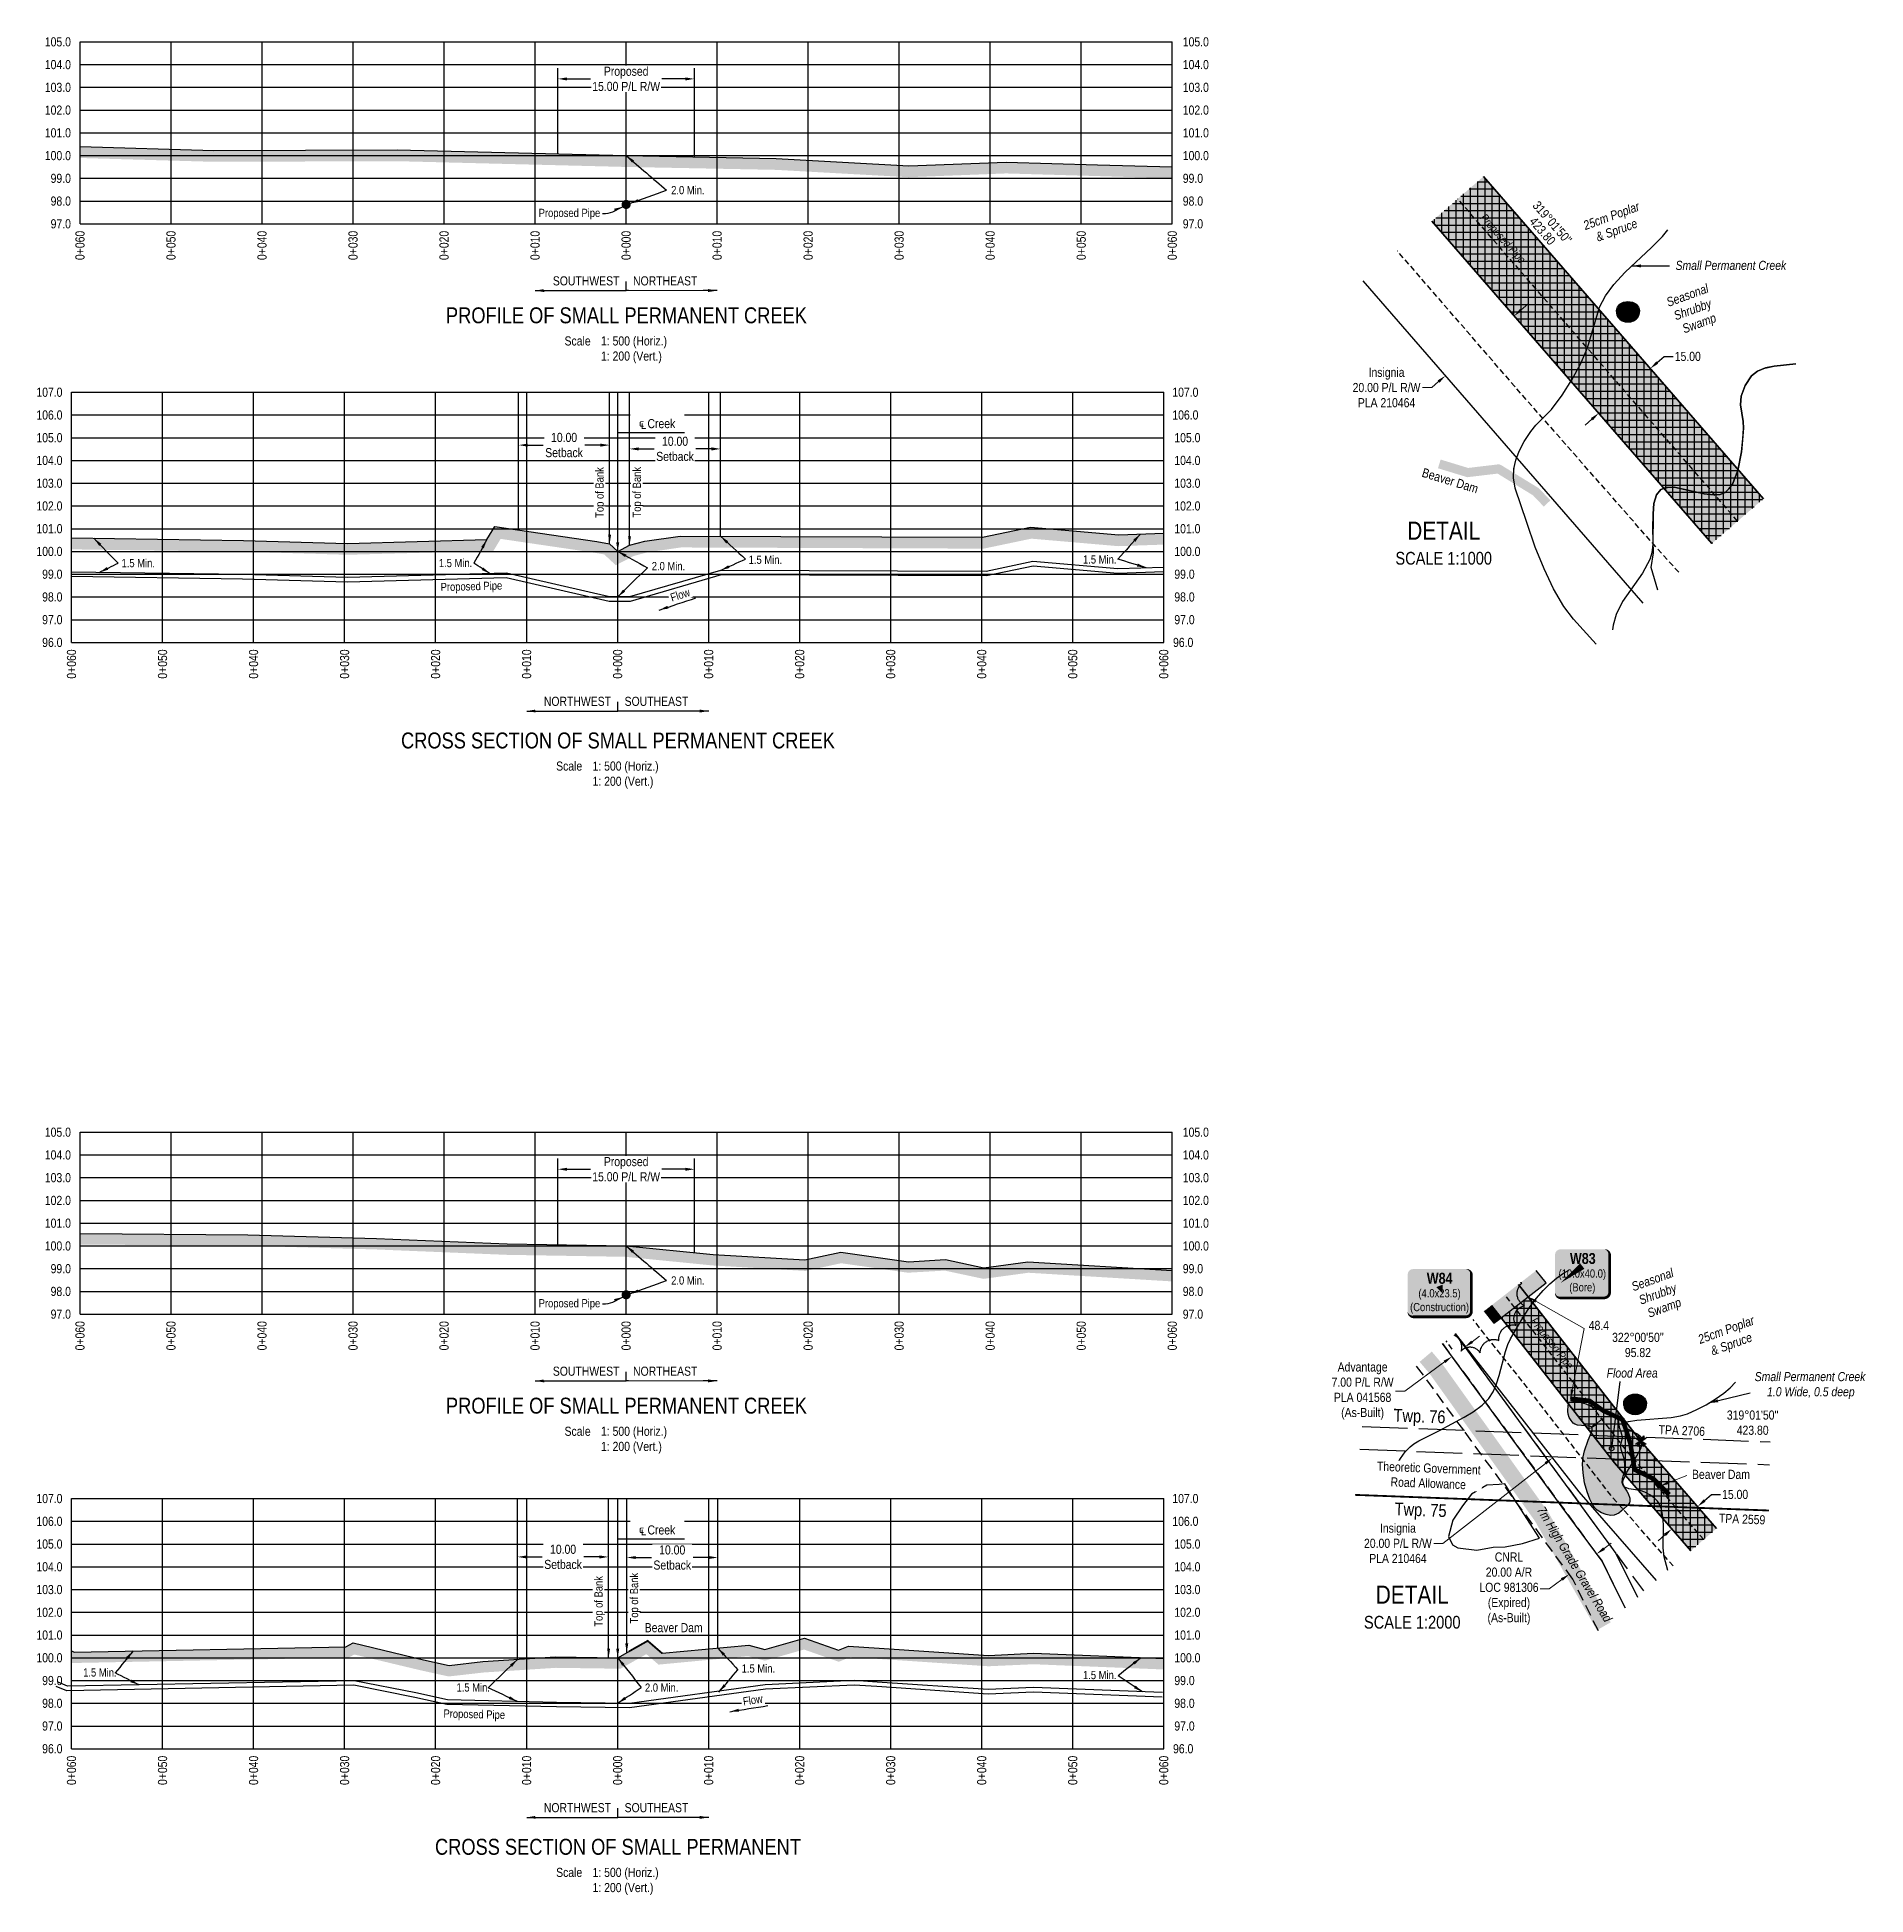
# Model space of a CAD drawing. Extents: x 333963 to 343562, y 6155611 to 6162191.
# Drawn here: x 341154 to 343162, y 6157467 to 6159508 of the extents above; entities that cross this region are included whole.
import ezdxf
from ezdxf.enums import TextEntityAlignment as Align

# ---------------------------------------------------------------- set-up
doc = ezdxf.new("R2010")
doc.units = 0
doc.header["$LTSCALE"] = 5
doc.header["$PDSIZE"] = 0.5
for name, pattern in [('0', [1, 1, 0]), ('CENTERLINEX3', [5, 2.5, -1, 0.5, -1]), ('foc-ACCESSROAD', [3.75, 2.5, -1.25]), ('foc-MONUMENT-BDYS', [6, 4, -2]), ('foc-TOPO', [1, 0.2, -0.8]), ('foc-UNSURVEYED', [12.5, 10, -2.5]), ('UG_PIPE', [1.875, 1.25, -0.625])]:
    doc.linetypes.add(name, pattern=pattern)
doc.layers.get('Defpoints').update_dxf_attribs({"color": 9})
for name, color, linetype in [('AS-PIPE-UG', 44, 'UG_PIPE'), ('AS-PIPE-UG-T', 44, 'Continuous'), ('AS-ROADS', 254, 'Continuous'), ('C-AR', 13, 'foc-ACCESSROAD'), ('CG-NOTES', 7, 'Continuous'), ('D-TXT', 6, 'Continuous'), ('DETAIL-T', 7, 'Continuous'), ('F-RW', 190, 'Continuous'), ('Field_Wildlife_Point', 7, 'Continuous'), ('L-BD', 7, 'Continuous'), ('L-BD1', 253, 'Continuous'), ('L-DETAIL-T', 3, 'Continuous'), ('L-MON', 1, 'Continuous'), ('L-MON-PLAN', 7, 'foc-MONUMENT-BDYS'), ('L-ROAD-T', 7, 'Continuous'), ('L-USEC', 7, 'foc-UNSURVEYED'), ('P-CROSSINGS', 250, 'Continuous'), ('P-CROSSINGS-GRID', 8, 'Continuous'), ('P-CROSSINGS-GROUND', 48, 'foc-TOPO'), ('P-CROSSINGS-LINE', 3, 'Continuous'), ('P-PROPOSED', 10, 'Continuous'), ('P-PROPOSED-H', 21, 'Continuous'), ('P-TEMP-BLOCKS', 250, 'Continuous'), ('P-TEMP-BLUE', 146, 'Continuous'), ('P-TEMP-BLUE-BORE-H', 131, 'Continuous'), ('P-TEMP-NO CUT-H', 104, 'Continuous'), ('P-TXT', 4, 'Continuous'), ('P-WORKAREA', 113, 'Continuous'), ('P-WORKAREA-H', 111, 'Continuous'), ('S-T7', 7, 'Continuous'), ('T-BUSH', 110, '0'), ('T-BUSH-T', 110, 'Continuous'), ('T-CREEK', 160, 'Continuous'), ('T-GENERAL', 48, 'foc-TOPO'), ('T-SLOPE', 48, 'Continuous'), ('T-WATER-H', 133, 'Continuous'), ('T-WATER-T', 170, 'Continuous'), ('WETLAND', 143, 'Continuous'), ('WETLAND-T', 146, 'Continuous')]:
    doc.layers.add(name, color=color, linetype=linetype)
doc.layers.add('AS-TRAPPER BOUNDARY', color=7, linetype='CENTERLINEX3', true_color=0xb85c00, transparency=0.6)
for name, color, linetype, lineweight in [('C-AR-T', 13, 'Continuous', 9), ('F-RW-T', 190, 'Continuous', 9), ('T-TEXT', 48, 'Continuous', 18), ('T-TIE-T', 201, 'Continuous', 18)]:
    doc.layers.add(name, color=color, linetype=linetype, lineweight=lineweight)
doc.layers.add('P-TEMP-BLUE-H', color=7, linetype='Continuous', true_color=0x99e6ff)
doc.styles.add('140', font='ARIALN.TTF', dxfattribs={"height": 15})
doc.styles.add('80', font='ARIALN.TTF', dxfattribs={"height": 10})
doc.styles.add('80CG', font='ARIALN.TTF', dxfattribs={"height": 10})
doc.styles.add('80L', font='ARIALN.TTF', dxfattribs={"height": 10})
doc.styles.add('80LS', font='ARIALNI.TTF', dxfattribs={"height": 10})
doc.styles.add('BOLD', font='ARIALNB.TTF')
doc.styles.add('Crossing', font='ARIALN.TTF', dxfattribs={"height": 10})
doc.styles.add('foc-LtypeFont', font='ARIALN.TTF', dxfattribs={"height": 7.35})
doc.linetypes.add('foc-TOPO-flowdirection-NOLINE', pattern='A,0,[">",foc-LtypeFont,S=0.3,R=0,X=0,Y=-0.945],-20,[">",foc-LtypeFont,S=0.3,R=0,X=0,Y=-0.945],0', length=20)
doc.dimstyles.new('Compass 5 000', dxfattribs={"dimscale": 5, "dimtxt": 9, "dimasz": 2, "dimexe": 0.2, "dimexo": 0.0625, "dimgap": 0.5, "dimtad": 0, "dimtih": 1, "dimtoh": 1, "dimzin": 0, "dimdsep": 46, "dimtxsty": '80CG', "dimcen": 0.1, "dimse1": 1, "dimse2": 1, "dimclrd": 256, "dimclrt": 256, "dimaunit": 1, "dimadec": 4, "dimazin": 0, "dimtfac": 0.06, "dimtofl": 0, "dimtmove": 0, "dimatfit": 1, "dimfxl": 0.2, "dimtolj": 1, "dimtzin": 0, "dimlwd": -1, "dimarcsym": 0})
pattern_1 = [(45, (65.851, 1213.123), (2e-15, 22.446218874), [15.87187358, -15.87187358]), (45, (61.643, 1217.332), (2e-15, 22.446218874), [15.87187358, -15.87187358]), (45, (57.434, 1221.54), (2e-15, 22.446218874), [15.87187358, -15.87187358]), (135, (57.434, 1224.346), (-22.446218874, 2e-15), [15.87187358, -15.87187358]), (135, (61.643, 1228.555), (-22.446218874, 2e-15), [15.87187358, -15.87187358]), (135, (65.851, 1232.763), (-22.446218874, 2e-15), [15.87187358, -15.87187358])]

msp = doc.modelspace()

# ---------------------------------------------------------------- texts
at = {"style": '80'}
for s, p in [('0+060', (341200.714, 6159295.076)), ('0+050', (341300.694, 6159295.076)), ('0+040', (341400.674, 6159295.076)), ('0+030', (341500.654, 6159295.076)), ('0+020', (341600.635, 6159295.076)), ('0+010', (341700.615, 6159295.076)), ('0+000', (341800.595, 6159295.076)), ('0+010', (341900.576, 6159295.076)), ('0+020', (342000.556, 6159295.076)), ('0+030', (342100.536, 6159295.076)), ('0+040', (342200.517, 6159295.076)), ('0+050', (342300.497, 6159295.076)), ('0+060', (342400.477, 6159295.076)), ('0+060', (341191.424, 6158835.096)), ('0+050', (341291.404, 6158835.096)), ('0+040', (341391.385, 6158835.096)), ('0+030', (341491.365, 6158835.096)), ('0+020', (341591.345, 6158835.096)), ('0+010', (341691.326, 6158835.096)), ('0+000', (341791.306, 6158835.096)), ('0+010', (341891.286, 6158835.096)), ('0+020', (341991.267, 6158835.096)), ('0+030', (342091.247, 6158835.096)), ('0+040', (342191.227, 6158835.096)), ('0+050', (342291.207, 6158835.096)), ('0+060', (342391.188, 6158835.096)), ('0+060', (341200.714, 6158096.988)), ('0+050', (341300.694, 6158096.988)), ('0+040', (341400.674, 6158096.988)), ('0+030', (341500.654, 6158096.988)), ('0+020', (341600.635, 6158096.988)), ('0+010', (341700.615, 6158096.988)), ('0+000', (341800.595, 6158096.988)), ('0+010', (341900.576, 6158096.988)), ('0+020', (342000.556, 6158096.988)), ('0+030', (342100.536, 6158096.988)), ('0+040', (342200.517, 6158096.988)), ('0+050', (342300.497, 6158096.988)), ('0+060', (342400.477, 6158096.988)), ('0+060', (341191.424, 6157619.429)), ('0+050', (341291.404, 6157619.429)), ('0+040', (341391.385, 6157619.429)), ('0+030', (341491.365, 6157619.429)), ('0+020', (341591.345, 6157619.429)), ('0+010', (341691.326, 6157619.429)), ('0+000', (341791.306, 6157619.429)), ('0+010', (341891.286, 6157619.429)), ('0+020', (341991.267, 6157619.429)), ('0+030', (342091.247, 6157619.429)), ('0+040', (342191.227, 6157619.429)), ('0+050', (342291.207, 6157619.429)), ('0+060', (342391.188, 6157619.429))]:
    msp.add_text(s, height=9.998, rotation=90, dxfattribs=at).set_placement(p, align=Align.MIDDLE_RIGHT)
at = {"char_height": 8.9982, "attachment_point": 1, "style": '80L'}
for s, insert in [('2.0 Min.', (341850.136, 6159344.282)), ('1.5 Min.', (341246.407, 6158934.453)), ('1.5 Min.', (341594.952, 6158934.532)), ('2.0 Min.', (341828.806, 6158931.148)), ('1.5 Min.', (341935.255, 6158938.102)), ('1.5 Min.', (342302.5, 6158938.43)), ('2.0 Min.', (341850.136, 6158146.194)), ('1.5 Min.', (341204.253, 6157715.424)), ('1.5 Min.', (341927.586, 6157719.884)), ('1.5 Min.', (341614.363, 6157698.955)), ('2.0 Min.', (341821.35, 6157698.81)), ('1.5 Min.', (342302.5, 6157712.616))]:
    msp.add_mtext_dynamic_manual_height_columns(s, width=45.30182, gutter_width=44.991, heights=[0], dxfattribs=dict(at, insert=insert))
at = {"layer": 'AS-PIPE-UG-T', "char_height": 8.99823, "attachment_point": 1, "style": '80L'}
for insert, rotation in [((342739.71, 6159320.758), 311.480329), ((342795.71, 6158108.346), 307.9861)]:
    msp.add_mtext_dynamic_manual_height_columns('\\pi7.92097;{\\fArial Narrow|b0|i1|c0|p34;Proposed Pipe}', width=82.76396, gutter_width=44.991, heights=[0], dxfattribs=dict(at, insert=insert, rotation=rotation))
at = {"layer": 'AS-TRAPPER BOUNDARY', "char_height": 10, "attachment_point": 1, "rotation": 357.837956, "style": '80L'}
for s, insert in [('TPA 2706', (342934.974, 6157982.748)), ('TPA 2559', (343001.229, 6157885.484))]:
    msp.add_mtext_dynamic_manual_height_columns(s, width=50.56071, gutter_width=49.99, heights=[0], dxfattribs=dict(at, insert=insert))
at = {"layer": 'D-TXT', "color": 3, "style": '80L'}
msp.add_text('Twp. 76', height=13.9973, rotation=357.83784, dxfattribs=at).set_placement((342643.383, 6157986.718))
at = {"layer": 'D-TXT', "color": 3, "insert": (342645.101, 6157897.754), "char_height": 13.9973, "attachment_point": 1, "rotation": 357.83784, "style": '80L'}
msp.add_mtext_dynamic_manual_height_columns('Twp. 75', width=56.51086, gutter_width=47.491, heights=[0], dxfattribs=at)
at = {"layer": 'DETAIL-T', "char_height": 9.99803, "attachment_point": 1, "style": '80L'}
for insert in [(341733.04, 6159179.071), (341723.769, 6158711.909), (341733.04, 6157980.983), (341723.769, 6157496.242)]:
    msp.add_mtext_dynamic_manual_height_columns('Scale^I1: 500 (Horiz.)\\P^I1: 200 (Vert.)', width=217.06235, gutter_width=44.991, heights=[0], dxfattribs=dict(at, insert=insert))
at = {"layer": 'DETAIL-T', "color": 3, "char_height": 19.99606, "width": 223.81394, "attachment_point": 5, "style": '80CG'}
for s, insert in [('DETAIL\\P{\\H0.7x;SCALE 1:1000}', (342698.696, 6158951.828)), ('DETAIL\\P{\\H0.7x;SCALE 1:2000}', (342664.141, 6157782.686))]:
    msp.add_mtext(s, dxfattribs=dict(at, insert=insert))
at = {"layer": 'L-BD1', "style": '80L'}
for s, height, p in [('423.80', 9.998, (342807.263, 6159294.877)), ("319°01'50''", 9.99803, (342818.02, 6159304.218))]:
    msp.add_text(s, height=height, rotation=310.9694, dxfattribs=at).set_placement(p, align=Align.MIDDLE)
at = {"layer": 'L-BD1', "char_height": 9.99803, "attachment_point": 2, "style": '80L'}
for s, insert, width in [("322°00'50'' 95.82", (342912.037, 6158084.165), 44.97175), ("319°01'50'' 423.80", (343038.063, 6157998.78), 48.55965)]:
    msp.add_mtext(s, dxfattribs=dict(at, insert=insert, width=width))
at = {"layer": 'L-DETAIL-T', "char_height": 17.49655, "attachment_point": 2, "rotation": 0, "style": '140'}
for s, insert, width in [('PROFILE OF SMALL PERMANENT CREEK', (341800.963, 6159210.939), 396.61632), ('CROSS SECTION OF SMALL PERMANENT CREEK', (341791.692, 6158743.776), 476.77106), ('PROFILE OF SMALL PERMANENT CREEK', (341800.963, 6158012.85), 396.61632), ('CROSS SECTION OF SMALL PERMANENT', (341791.692, 6157528.109), 401.81993)]:
    msp.add_mtext(s, dxfattribs=dict(at, insert=insert, width=width))
at = {"layer": 'S-T7', "style": '80'}
for s, p in [('105.0', (341190.803, 6159502.704)), ('104.0', (341190.803, 6159477.709)), ('103.0', (341190.803, 6159452.714)), ('102.0', (341190.803, 6159427.718)), ('101.0', (341190.803, 6159402.723)), ('100.0', (341190.803, 6159377.728)), ('99.0', (341190.803, 6159352.733)), ('98.0', (341190.803, 6159327.738)), ('97.0', (341190.803, 6159302.743)), ('107.0', (341181.513, 6159117.709)), ('107.0', (342429.275, 6159117.709)), ('106.0', (341181.513, 6159092.714)), ('106.0', (342429.275, 6159092.714)), ('105.0', (341181.513, 6159067.719)), ('104.0', (341181.513, 6159042.724)), ('103.0', (341181.513, 6159017.728)), ('102.0', (341181.513, 6158992.733)), ('101.0', (341181.513, 6158967.738)), ('100.0', (341181.513, 6158942.743)), ('99.0', (341181.513, 6158917.748)), ('98.0', (341181.513, 6158892.753)), ('97.0', (341181.513, 6158867.758)), ('96.0', (341181.513, 6158842.763)), ('96.0', (342423.676, 6158842.763)), ('105.0', (341190.803, 6158304.615)), ('104.0', (341190.803, 6158279.62)), ('103.0', (341190.803, 6158254.625)), ('102.0', (341190.803, 6158229.63)), ('101.0', (341190.803, 6158204.635)), ('100.0', (341190.803, 6158179.64)), ('99.0', (341190.803, 6158154.645)), ('98.0', (341190.803, 6158129.65)), ('97.0', (341190.803, 6158104.655)), ('107.0', (341181.513, 6157902.042)), ('107.0', (342429.275, 6157902.042)), ('106.0', (341181.513, 6157877.047)), ('106.0', (342429.275, 6157877.047)), ('105.0', (341181.513, 6157852.052)), ('104.0', (341181.513, 6157827.057)), ('103.0', (341181.513, 6157802.061)), ('102.0', (341181.513, 6157777.066)), ('101.0', (341181.513, 6157752.071)), ('100.0', (341181.513, 6157727.076)), ('99.0', (341181.513, 6157702.081)), ('98.0', (341181.513, 6157677.086)), ('97.0', (341181.513, 6157652.091)), ('96.0', (341181.513, 6157627.096)), ('96.0', (342423.676, 6157627.096))]:
    msp.add_text(s, height=9.998, dxfattribs=at).set_placement(p, align=Align.MIDDLE_RIGHT)
for s, p in [('105.0', (342412.093, 6159502.704)), ('104.0', (342412.093, 6159477.709)), ('103.0', (342412.093, 6159452.714)), ('102.0', (342412.093, 6159427.718)), ('101.0', (342412.093, 6159402.723)), ('100.0', (342412.093, 6159377.728)), ('99.0', (342412.093, 6159352.733)), ('98.0', (342412.093, 6159327.738)), ('97.0', (342412.093, 6159302.743)), ('105.0', (342402.803, 6159067.719)), ('104.0', (342402.803, 6159042.724)), ('103.0', (342402.803, 6159017.728)), ('102.0', (342402.803, 6158992.733)), ('101.0', (342402.803, 6158967.738)), ('100.0', (342402.803, 6158942.743)), ('99.0', (342402.803, 6158917.748)), ('98.0', (342402.803, 6158892.753)), ('97.0', (342402.803, 6158867.758)), ('105.0', (342412.093, 6158304.615)), ('104.0', (342412.093, 6158279.62)), ('103.0', (342412.093, 6158254.625)), ('102.0', (342412.093, 6158229.63)), ('101.0', (342412.093, 6158204.635)), ('100.0', (342412.093, 6158179.64)), ('99.0', (342412.093, 6158154.645)), ('98.0', (342412.093, 6158129.65)), ('97.0', (342412.093, 6158104.655)), ('105.0', (342402.803, 6157852.052)), ('104.0', (342402.803, 6157827.057)), ('103.0', (342402.803, 6157802.061)), ('102.0', (342402.803, 6157777.066)), ('101.0', (342402.803, 6157752.071)), ('100.0', (342402.803, 6157727.076)), ('99.0', (342402.803, 6157702.081)), ('98.0', (342402.803, 6157677.086)), ('97.0', (342402.803, 6157652.091))]:
    msp.add_text(s, height=9.998, dxfattribs=at).set_placement(p, align=Align.MIDDLE_LEFT)
at = {"layer": 'T-BUSH-T', "char_height": 9.99803, "width": 112.11168, "attachment_point": 2, "rotation": 20, "style": '80LS'}
for insert in [(342881.186, 6159316.206), (343007.229, 6158092.23)]:
    msp.add_mtext('25cm Poplar \\P& Spruce', dxfattribs=dict(at, insert=insert))
at = {"layer": 'T-TEXT', "attachment_point": 1, "style": '80L'}
for s, width, insert, char_height, rotation in [('Beaver Dam', 69.02233, (342676.85, 6159034.667), 9.998, 343.016182), ('{\\fArial Narrow|b0|i1|c0|p34;7m High Grade Gravel Road}', 145.80798, (342809.323, 6157894.593), 9.99803, 301.132023)]:
    msp.add_mtext_dynamic_manual_height_columns(s, width=width, gutter_width=49.99, heights=[0], dxfattribs=dict(at, insert=insert, char_height=char_height, rotation=rotation))
at = {"layer": 'T-TEXT', "char_height": 9.998, "attachment_point": 1, "style": '80L'}
for width, insert in [(63.01392, (342971.41, 6157933.639)), (69.02233, (341821.063, 6157765.162))]:
    msp.add_mtext_dynamic_manual_height_columns('Beaver Dam', width=width, gutter_width=49.99, heights=[0], dxfattribs=dict(at, insert=insert))
at = {"layer": 'T-TIE-T', "insert": (342858.003, 6158097.285), "char_height": 9.998, "attachment_point": 1, "style": '80L'}
msp.add_mtext_dynamic_manual_height_columns('48.4', width=21.91697, gutter_width=49.99, heights=[0], dxfattribs=at)
at = {"layer": 'T-WATER-T', "char_height": 9.99803, "attachment_point": 1, "style": '80L'}
for s, width, insert in [('{\\fArial Narrow|b0|i1|c0|p34;Flood Area}', 55.90754, (342877.716, 6158044.975)), ('\\pi0.45237;{\\fArial Narrow|b0|i1|c0|p34;Small Permanent Creek\\P\\pi14.03087;1.0 Wide, 0.5 deep}', 122.28601, (343039.864, 6158041.045))]:
    msp.add_mtext_dynamic_manual_height_columns(s, width=width, gutter_width=49.99, heights=[0], dxfattribs=dict(at, insert=insert))
at = {"layer": 'WETLAND-T', "char_height": 10, "width": 49.29503, "attachment_point": 2, "rotation": 20, "style": '80LS'}
for insert in [(342964.674, 6159229.029), (342926.281, 6158147.331)]:
    msp.add_mtext('\\pt40;Seasonal\\PShrubby\\P Swamp', dxfattribs=dict(at, insert=insert))

# ---------------------------------------------------------------- blocks, each defined once
blk = doc.blocks.new('*D127')
at = {"transparency": 16777216}
for p, q in [((341735.7, 6158263.9), (341761.6, 6158263.9)), ((341865.7, 6158263.9), (341839.8, 6158263.9))]:
    blk.add_line(p, q, dxfattribs=at)
for points in [[(341735.7, 6158265.5), (341735.7, 6158262.2), (341725.7, 6158263.9)], [(341865.7, 6158265.5), (341865.7, 6158262.2), (341875.7, 6158263.9)]]:
    blk.add_solid(points, dxfattribs=at)
at = {"layer": 'Defpoints', "color": 0, "transparency": 16777216}
for p in [(341725.7, 6158262.1), (341875.7, 6158263.9), (341875.7, 6158262.1)]:
    blk.add_point(p, dxfattribs=at)
at = {"transparency": 16777216, "insert": (341800.7, 6158263.9), "char_height": 10, "attachment_point": 5, "style": '80CG', "bg_fill": 3, "box_fill_scale": 1.1, "bg_fill_color": 256, "bg_fill_true_color": 13158600, "bg_fill_transparency": 0}
blk.add_mtext('\\A1;Proposed\\P15.00 P/L R/W', dxfattribs=at)
blk = doc.blocks.new('PLIA')
at = {"color": 255, "const_width": 1}
blk.add_lwpolyline([(-0.5, 0, 1), (0.5, 0, 1)], format="xyb", close=True, dxfattribs=at)
blk = doc.blocks.new('PLIAA')
blk.add_blockref('PLIA', (0, 0))
blk = doc.blocks.new('PLIB')
at = {"color": 1}
blk.add_circle((0, 0), 0.8, dxfattribs=at)
blk = doc.blocks.new('PLIBB')
blk.add_blockref('PLIB', (0, 0))
blk = doc.blocks.new('PLICC')
for name in ['PLIAA', 'PLIBB']:
    blk.add_blockref(name, (0, 0))
blk = doc.blocks.new('PLI')
blk.add_blockref('PLICC', (0, 0))
blk = doc.blocks.new('*D128')
at = {"transparency": 16777216}
for p, q in [((341691.4, 6157837.9), (341708.5, 6157837.9)), ((341771.4, 6157837.9), (341754.3, 6157837.9))]:
    blk.add_line(p, q, dxfattribs=at)
for points in [[(341691.4, 6157839.5), (341691.4, 6157836.2), (341681.4, 6157837.9)], [(341771.4, 6157839.5), (341771.4, 6157836.2), (341781.4, 6157837.9)]]:
    blk.add_solid(points, dxfattribs=at)
at = {"layer": 'Defpoints', "color": 0, "transparency": 16777216}
for p in [(341681.4, 6157852.7), (341681.4, 6157837.9), (341781.4, 6157852.7)]:
    blk.add_point(p, dxfattribs=at)
at = {"transparency": 16777216, "insert": (341731.4, 6157837.9), "char_height": 10, "attachment_point": 5, "style": '80CG', "bg_fill": 3, "box_fill_scale": 1.1, "bg_fill_color": 256, "bg_fill_true_color": 13158600, "bg_fill_transparency": 0}
blk.add_mtext('\\A1;10.00\\PSetback', dxfattribs=at)
blk = doc.blocks.new('*D129')
at = {"transparency": 16777216}
for p, q in [((341811.3, 6157837.2), (341828.4, 6157837.2)), ((341891.3, 6157837.2), (341874.2, 6157837.2))]:
    blk.add_line(p, q, dxfattribs=at)
for points in [[(341811.3, 6157838.9), (341811.3, 6157835.6), (341801.3, 6157837.2)], [(341891.3, 6157838.9), (341891.3, 6157835.6), (341901.3, 6157837.2)]]:
    blk.add_solid(points, dxfattribs=at)
at = {"layer": 'Defpoints', "color": 0, "transparency": 16777216}
for p in [(341801.3, 6157856.1), (341901.3, 6157856.1), (341801.3, 6157837.2)]:
    blk.add_point(p, dxfattribs=at)
at = {"transparency": 16777216, "insert": (341851.3, 6157837.2), "char_height": 10, "attachment_point": 5, "style": '80CG', "bg_fill": 3, "box_fill_scale": 1.1, "bg_fill_color": 256, "bg_fill_true_color": 13158600, "bg_fill_transparency": 0}
blk.add_mtext('\\A1;10.00\\PSetback', dxfattribs=at)
blk = doc.blocks.new('xing2')
h = blk.add_hatch(color=50)
h.dxf.hatch_style = 1
edge = h.paths.add_edge_path()
edge.add_ellipse((0, 0), major_axis=(-12.5, 0), ratio=0.816297, start_angle=0, end_angle=360)
h = blk.add_hatch(color=250)
h.dxf.hatch_style = 1
edge = h.paths.add_edge_path()
edge.add_ellipse((0, -2), major_axis=(-12.5, 0), ratio=0.816297, start_angle=0, end_angle=180)
edge.add_line((12.5, -2), (12.5, 0))
edge.add_ellipse((0, 0), major_axis=(-12.5, 0), ratio=0.816297, start_angle=0, end_angle=180, ccw=False)
edge.add_line((-12.5, 0), (-12.5, -2))
at = {"color": 250}
blk.add_ellipse((0, 0), major_axis=(-12.5, 0), ratio=0.816297, dxfattribs=at)
blk.add_ellipse((0, -2), major_axis=(-12.5, 0), ratio=0.816297, start_param=0, end_param=3.141593, dxfattribs=at)
at = {"color": 250, "style": 'Crossing'}
blk.add_attdef('CROSSING', text='', height=9, dxfattribs=at).set_placement((0.1, 0), align=Align.MIDDLE_CENTER)
at = {"color": 250, "style": 'Crossing', "flags": 1}
for tag, p in [('OWNER', (0.1, -12.5)), ('DESCRIPTION', (0.1, -25.8)), ('LOCATION', (0.1, -39.3)), ('DWG_REF', (0.1, -52.8))]:
    blk.add_attdef(tag, text='', height=9, dxfattribs=at).set_placement(p, align=Align.MIDDLE_CENTER)
blk = doc.blocks.new('TEMP')
h = blk.add_hatch(color=255)
h.dxf.hatch_style = 1
h.paths.add_polyline_path([(0, 0.25), (-0.67, 1.15), (-0.67, 0.67), (-1.15, 0.67), (-0.25, 0), (-1.15, -0.67), (-0.67, -0.67), (-0.67, -1.15), (0, -0.25), (0.67, -1.15), (0.67, -0.67), (1.15, -0.67), (0.25, 0), (1.15, 0.67), (0.67, 0.67), (0.67, 1.15)])
h.paths.add_polyline_path([(0.57, 0.85), (0.57, 0.57), (0.85, 0.57), (0.08, 0), (0.85, -0.57), (0.57, -0.57), (0.57, -0.85), (0, -0.08), (-0.57, -0.85), (-0.57, -0.57), (-0.85, -0.57), (-0.08, 0), (-0.85, 0.57), (-0.57, 0.57), (-0.57, 0.85), (0, 0.08)], flags=16)
h = blk.add_hatch(color=1)
h.dxf.hatch_style = 1
h.paths.add_polyline_path([(0, 0.08), (-0.57, 0.85), (-0.57, 0.57), (-0.85, 0.57), (-0.08, 0), (-0.85, -0.57), (-0.57, -0.57), (-0.57, -0.85), (0, -0.08), (0.57, -0.85), (0.57, -0.57), (0.85, -0.57), (0.08, 0), (0.85, 0.57), (0.57, 0.57), (0.57, 0.85)])
at = {"color": 1}
for p, q in [((-0.08, 0), (0.08, 0)), ((0, 0.08), (0, -0.08))]:
    blk.add_line(p, q, dxfattribs=at)
at = {"color": 255, "flags": 128}
blk.add_lwpolyline([(-0.25, 0), (-1.15, 0.67), (-0.67, 0.67), (-0.67, 1.15), (0, 0.25), (0.67, 1.15), (0.67, 0.67), (1.15, 0.67), (0.25, 0), (1.15, -0.67), (0.67, -0.67), (0.67, -1.15), (0, -0.25), (-0.67, -1.15), (-0.67, -0.67), (-1.15, -0.67)], close=True, dxfattribs=at)
at = {"color": 1, "flags": 128}
blk.add_lwpolyline([(-0.08, 0), (-0.85, 0.57), (-0.57, 0.57), (-0.57, 0.85), (0, 0.08), (0.57, 0.85), (0.57, 0.57), (0.85, 0.57), (0.08, 0), (0.85, -0.57), (0.57, -0.57), (0.57, -0.85), (0, -0.08), (-0.57, -0.85), (-0.57, -0.57), (-0.85, -0.57)], close=True, dxfattribs=at)
blk = doc.blocks.new('*D130')
at = {"layer": 'Defpoints', "color": 0, "transparency": 16777216}
for p in [(342721.8, 6158068.4), (342739.1, 6158044.9), (342725, 6158034.6)]:
    blk.add_point(p, dxfattribs=at)
at = {"layer": 'F-RW-T', "transparency": 16777216}
for p, q in [((342729.9, 6158074.4), (342738, 6158080.3)), ((342699.7, 6158052.2), (342655.9, 6158020.1)), ((342655.9, 6158020.1), (342645.9, 6158020.1))]:
    blk.add_line(p, q, dxfattribs=at)
for points in [[(342728.9, 6158075.7), (342730.9, 6158073), (342721.8, 6158068.4)], [(342698.7, 6158053.5), (342700.7, 6158050.9), (342707.7, 6158058.1)]]:
    blk.add_solid(points, dxfattribs=at)
at = {"layer": 'F-RW-T', "transparency": 16777216, "insert": (342609.6, 6158020.1), "char_height": 10, "attachment_point": 5, "style": '80CG'}
blk.add_mtext('\\A1;Advantage\\P7.00 P/L R/W\\PPLA 041568\\P(As-Built)', dxfattribs=at)
blk = doc.blocks.new('*D131')
at = {"layer": 'C-AR-T', "transparency": 16777216}
for p, q in [((342874.8, 6157847), (342882.8, 6157852.9)), ((342814.7, 6157803), (342804.7, 6157803)), ((342828.4, 6157813), (342814.7, 6157803))]:
    blk.add_line(p, q, dxfattribs=at)
for points in [[(342873.8, 6157848.4), (342875.8, 6157845.7), (342866.7, 6157841.1)], [(342827.4, 6157814.4), (342829.4, 6157811.7), (342836.5, 6157818.9)]]:
    blk.add_solid(points, dxfattribs=at)
at = {"layer": 'Defpoints', "color": 0, "transparency": 16777216}
for p in [(342854, 6157858.5), (342866.7, 6157841.1), (342823.7, 6157836.3)]:
    blk.add_point(p, dxfattribs=at)
at = {"layer": 'C-AR-T', "transparency": 16777216, "insert": (342770.4, 6157803), "char_height": 10, "attachment_point": 5, "style": '80CG'}
blk.add_mtext('\\A1;CNRL\\P20.00 A/R\\PLOC 981306\\P(Expired)\\P(As-Built)', dxfattribs=at)
blk = doc.blocks.new('*D132')
at = {"layer": 'Defpoints', "color": 0, "transparency": 16777216}
for p in [(342973.9, 6157897.5), (342945.6, 6157872.9), (342949.3, 6157868.7)]:
    blk.add_point(p, dxfattribs=at)
at = {"layer": 'P-TXT', "transparency": 16777216}
for p, q in [((342985.1, 6157899.8), (342992.9, 6157906.5)), ((342992.9, 6157906.5), (343002.9, 6157906.5)), ((342941.7, 6157862.1), (342934.2, 6157855.5))]:
    blk.add_line(p, q, dxfattribs=at)
for points in [[(342984.1, 6157901.1), (342986.2, 6157898.5), (342977.6, 6157893.2)], [(342940.6, 6157863.4), (342942.8, 6157860.8), (342949.3, 6157868.7)]]:
    blk.add_solid(points, dxfattribs=at)
at = {"layer": 'P-TXT', "transparency": 16777216, "insert": (343018.8, 6157906.5), "char_height": 10, "attachment_point": 5, "style": '80CG', "bg_fill": 3, "box_fill_scale": 1.1, "bg_fill_color": 256, "bg_fill_true_color": 13158600, "bg_fill_transparency": 0}
blk.add_mtext('\\A1;15.00', dxfattribs=at)
blk = doc.blocks.new('*D133')
at = {"layer": 'Defpoints', "color": 0, "transparency": 16777216}
for p in [(342831.3, 6158011.6), (342791.9, 6157980.8), (342857.8, 6157977.7)]:
    blk.add_point(p, dxfattribs=at)
at = {"layer": 'F-RW-T', "transparency": 16777216}
for p, q in [((342865.7, 6157983.8), (342873.6, 6157990)), ((342810.5, 6157940.7), (342697.9, 6157852.8)), ((342697.9, 6157852.8), (342687.9, 6157852.8))]:
    blk.add_line(p, q, dxfattribs=at)
for points in [[(342864.7, 6157985.1), (342866.7, 6157982.5), (342857.8, 6157977.7)], [(342809.5, 6157942), (342811.5, 6157939.4), (342818.4, 6157946.9)]]:
    blk.add_solid(points, dxfattribs=at)
at = {"layer": 'F-RW-T', "transparency": 16777216, "insert": (342648.4, 6157852.8), "char_height": 10, "attachment_point": 5, "style": '80CG'}
blk.add_mtext('\\A1;Insignia\\P20.00 P/L R/W\\PPLA 210464', dxfattribs=at)
blk = doc.blocks.new('*U83')
at = {"true_color": 0x99e6ff}
h = blk.add_hatch(color=141, dxfattribs=at)
edge = h.paths.add_edge_path()
edge.add_line((-24, -34.9), (24, -34.9))
edge.add_arc((24, -28.9), 6, 270, 360)
edge.add_line((30, -28.9), (30, 12.5))
edge.add_arc((24, 12.5), 6, 0, 90)
edge.add_line((24, 18.5), (-24, 18.5))
edge.add_arc((-24, 12.5), 6, 90, 180)
edge.add_line((-30, 12.5), (-30, -28.9))
edge.add_arc((-24, -28.9), 6, 180, 270)
at = {"color": 250, "flags": 128}
blk.add_lwpolyline([(-24, -34.9, 3, 3, 0), (24, -34.9, 3, 3, 0.414214), (30, -28.9, 3, 3, 0), (30, 12.5, 3, 0, 0.414214), (24, 18.5, 0, 0, 0), (-24, 18.5, 0, 0, 0.414214), (-30, 12.5, 0, 0, 0), (-30, -28.9, 0, 3, 0.414214)], format="xyseb", close=True, dxfattribs=at)
at = {"flags": 128}
blk.add_lwpolyline([(-24.2, -18.7, 0, 7.5, 0), (0, 0, 0, 0, 0)], format="xyseb", dxfattribs=at)
at = {"color": 250}
for tag, p, height, style in [('TEMP_AREA_W1_001', (-9.2, 2.2), 12, 'BOLD'), ('ENTER_TEXT_001', (-30.7, -12.6), 9, '80')]:
    blk.add_attdef(tag, p, '', height=height, dxfattribs=dict(at, style=style))
blk = doc.blocks.new('*U134')
h = blk.add_hatch(color=111)
edge = h.paths.add_edge_path()
edge.add_line((-29, -34), (29, -34))
edge.add_arc((29, -28), 6, 270, 360)
edge.add_line((35, -28), (35, 12.5))
edge.add_arc((29, 12.5), 6, 0, 90)
edge.add_line((29, 18.5), (-29, 18.5))
edge.add_arc((-29, 12.5), 6, 90, 180)
edge.add_line((-35, 12.5), (-35, -28))
edge.add_arc((-29, -28), 6, 180, 270)
at = {"color": 250, "flags": 128}
blk.add_lwpolyline([(-29, -34, 3, 3, 0), (29, -34, 3, 3, 0.414214), (35, -28, 3, 3, 0), (35, 12.5, 3, 0, 0.414214), (29, 18.5, 0, 0, 0), (-29, 18.5, 0, 0, 0.414214), (-35, 12.5, 0, 0, 0), (-35, -28, 0, 3, 0.414214)], format="xyseb", close=True, dxfattribs=at)
at = {"flags": 128}
blk.add_lwpolyline([(3.3, -8.3, 0, 7.5, 0), (0, 0, 0, 0, 0)], format="xyseb", dxfattribs=at)
at = {"color": 250}
for tag, p, height, style in [('TEMP_AREA_W1_001', (-9.2, 2.2), 12, 'BOLD'), ('ENTER_TEXT_001', (-30.7, -12.6), 9, '80')]:
    blk.add_attdef(tag, p, '', height=height, dxfattribs=dict(at, style=style))
blk = doc.blocks.new('*D117')
at = {"transparency": 16777216}
for p, q in [((341692.5, 6159059.6), (341709.6, 6159059.6)), ((341772.5, 6159059.6), (341755.4, 6159059.6))]:
    blk.add_line(p, q, dxfattribs=at)
for points in [[(341692.5, 6159061.2), (341692.5, 6159057.9), (341682.5, 6159059.6)], [(341772.5, 6159061.2), (341772.5, 6159057.9), (341782.5, 6159059.6)]]:
    blk.add_solid(points, dxfattribs=at)
at = {"layer": 'Defpoints', "color": 0, "transparency": 16777216}
for p in [(341682.5, 6159074.4), (341782.5, 6159074.4), (341682.5, 6159059.6)]:
    blk.add_point(p, dxfattribs=at)
at = {"transparency": 16777216, "insert": (341732.5, 6159059.6), "char_height": 10, "attachment_point": 5, "style": '80CG', "bg_fill": 3, "box_fill_scale": 1.1, "bg_fill_color": 256, "bg_fill_true_color": 13158600, "bg_fill_transparency": 0}
blk.add_mtext('\\A1;10.00\\PSetback', dxfattribs=at)
blk = doc.blocks.new('*D118')
at = {"transparency": 16777216}
for p, q in [((341814.4, 6159055.4), (341831.5, 6159055.4)), ((341894.4, 6159055.4), (341877.3, 6159055.4))]:
    blk.add_line(p, q, dxfattribs=at)
for points in [[(341814.4, 6159057.1), (341814.4, 6159053.7), (341804.4, 6159055.4)], [(341894.4, 6159057.1), (341894.4, 6159053.7), (341904.4, 6159055.4)]]:
    blk.add_solid(points, dxfattribs=at)
at = {"layer": 'Defpoints', "color": 0, "transparency": 16777216}
for p in [(341804.4, 6159071.3), (341904.4, 6159071.3), (341804.4, 6159055.4)]:
    blk.add_point(p, dxfattribs=at)
at = {"transparency": 16777216, "insert": (341854.4, 6159055.4), "char_height": 10, "attachment_point": 5, "style": '80CG', "bg_fill": 3, "box_fill_scale": 1.1, "bg_fill_color": 256, "bg_fill_true_color": 13158600, "bg_fill_transparency": 0}
blk.add_mtext('\\A1;10.00\\PSetback', dxfattribs=at)
blk = doc.blocks.new('*D122')
at = {"transparency": 16777216}
for p, q in [((341735.7, 6159462), (341761.6, 6159462)), ((341865.7, 6159462), (341839.8, 6159462))]:
    blk.add_line(p, q, dxfattribs=at)
for points in [[(341735.7, 6159463.6), (341735.7, 6159460.3), (341725.7, 6159462)], [(341865.7, 6159463.6), (341865.7, 6159460.3), (341875.7, 6159462)]]:
    blk.add_solid(points, dxfattribs=at)
at = {"layer": 'Defpoints', "color": 0, "transparency": 16777216}
for p in [(341725.7, 6159460.2), (341875.7, 6159462), (341875.7, 6159460.2)]:
    blk.add_point(p, dxfattribs=at)
at = {"transparency": 16777216, "insert": (341800.7, 6159462), "char_height": 10, "attachment_point": 5, "style": '80CG', "bg_fill": 3, "box_fill_scale": 1.1, "bg_fill_color": 256, "bg_fill_true_color": 13158600, "bg_fill_transparency": 0}
blk.add_mtext('\\A1;Proposed\\P15.00 P/L R/W', dxfattribs=at)
blk = doc.blocks.new('*D125')
at = {"layer": 'Defpoints', "color": 0, "transparency": 16777216}
for p in [(342775.4, 6159202.3), (342776.1, 6159201.5), (342699.9, 6159136.8)]:
    blk.add_point(p, dxfattribs=at)
at = {"layer": 'F-RW-T', "transparency": 16777216}
for p, q in [((342783.6, 6159208.1), (342791.2, 6159214.6)), ((342693, 6159129.4), (342685.5, 6159122.8)), ((342685.5, 6159122.8), (342675.5, 6159122.8))]:
    blk.add_line(p, q, dxfattribs=at)
for points in [[(342782.5, 6159209.3), (342784.7, 6159206.8), (342776.1, 6159201.5)], [(342691.9, 6159130.6), (342694.1, 6159128.1), (342700.6, 6159135.9)]]:
    blk.add_solid(points, dxfattribs=at)
at = {"layer": 'F-RW-T', "transparency": 16777216, "insert": (342635.9, 6159122.8), "char_height": 10, "attachment_point": 5, "style": '80CG'}
blk.add_mtext('\\A1;Insignia\\P20.00 P/L R/W\\PPLA 210464', dxfattribs=at)
blk = doc.blocks.new('*D126')
at = {"layer": 'Defpoints', "color": 0, "transparency": 16777216}
for p in [(342925.6, 6159143.7), (342929.3, 6159139.5), (342872.7, 6159090.3)]:
    blk.add_point(p, dxfattribs=at)
at = {"layer": 'P-TXT', "transparency": 16777216}
for p, q in [((342933.2, 6159150.3), (342940.9, 6159157)), ((342940.9, 6159157), (342950.9, 6159157)), ((342861.4, 6159088), (342853.9, 6159081.5))]:
    blk.add_line(p, q, dxfattribs=at)
for points in [[(342932.1, 6159151.5), (342934.3, 6159149), (342925.6, 6159143.7)], [(342860.3, 6159089.3), (342862.5, 6159086.7), (342869, 6159094.6)]]:
    blk.add_solid(points, dxfattribs=at)
at = {"layer": 'P-TXT', "transparency": 16777216, "insert": (342966.8, 6159157), "char_height": 10, "attachment_point": 5, "style": '80CG', "bg_fill": 3, "box_fill_scale": 1.1, "bg_fill_color": 256, "bg_fill_true_color": 13158600, "bg_fill_transparency": 0}
blk.add_mtext('\\A1;15.00', dxfattribs=at)

# ---------------------------------------------------------------- dimensions: what is measured, and where the dimension line sits
at = {"layer": 'C-AR-T'}
dim = msp.add_linear_dim(base=(342866.714, 6157841.109), p1=(342823.742, 6157836.309), p2=(342853.993, 6157858.472), angle=36.227189, text='CNRL\\P20.00 A/R\\PLOC 981306\\P(Expired)\\P(As-Built)', dimstyle='Compass 5 000', dxfattribs=at)
dim.commit()
dim.dimension.update_dxf_attribs({"geometry": '*D131', "text_midpoint": (342770.421, 6157803.019), "dimtype": 161})
at = {"layer": 'F-RW-T'}
for base, p1, p2, angle, text, picture, middle in [((342776.085, 6159201.512), (342699.851, 6159136.772), (342775.366, 6159202.34), 40.96708, 'Insignia\\P20.00 P/L R/W\\PPLA 210464', '*D125', (342635.93, 6159122.83)), ((342721.85, 6158068.449), (342724.953, 6158034.608), (342739.067, 6158044.948), 36.227189, 'Advantage\\P7.00 P/L R/W\\PPLA 041568\\P(As-Built)', '*D130', (342609.626, 6158020.115))]:
    dim = msp.add_linear_dim(base=base, p1=p1, p2=p2, angle=angle, text=text, dimstyle='Compass 5 000', dxfattribs=at)
    dim.commit()
    dim.dimension.update_dxf_attribs({"geometry": picture, "text_midpoint": middle, "dimtype": 161})

# ---------------------------------------------------------------- hatches: boundary and pattern name
at = {"layer": 'P-CROSSINGS-GROUND'}
h = msp.add_hatch(dxfattribs=at)
h.set_pattern_fill('EARTH', color=256, scale=2.499508, angle=45)
h.set_pattern_definition(pattern_1)
h.paths.add_polyline_path([(342400.564, 6159352.804), (342318.078, 6159355.196), (342217.984, 6159358.099), (342110.942, 6159353.967), (341965.113, 6159362.037), (341800.404, 6159365.234), (341549.066, 6159371.555), (341347.527, 6159370.88), (341200.801, 6159375.084), (341200.801, 6159387.586), (341347.685, 6159383.378), (341549.202, 6159384.053), (341800.682, 6159377.728), (341965.58, 6159374.528), (342111.046, 6159366.478), (342217.924, 6159370.603), (342318.44, 6159367.688), (342400.564, 6159365.306)])
h = msp.add_hatch(dxfattribs=at)
h.set_pattern_fill('EARTH', color=256, scale=2.499508, angle=45)
h.set_pattern_definition([(45, (65.851, 1213.123), (2e-15, 22.446218874), [15.87187358, -15.87187358]), (45, (61.643, 1217.332), (2e-15, 22.446218874), [15.87187358, -15.87187358]), (45, (57.434, 1221.54), (2e-15, 22.446218874), [15.87187358, -15.87187358]), (135, (57.434, 1224.346), (-22.446218874, 2e-15), [15.87187358, -15.87187358]), (135, (61.643, 1228.555), (-22.446218874, 2e-15), [15.87187358, -15.87187358]), (135, (65.851, 1232.763), (-22.446218874, 2e-15), [15.87187358, -15.87187358])])
h.paths.add_polyline_path([(341191.511, 6158957.528), (341380.308, 6158954.918), (341494.584, 6158951.593), (341647.724, 6158955.693), (341656.32, 6158970.118), (341768.548, 6158953.593), (341782.505, 6158951.018), (341791.393, 6158942.743), (341804.38, 6158949.468), (341821.304, 6158953.993), (341859.932, 6158959.618), (342192.167, 6158958.318), (342244.987, 6158969.393), (342341.666, 6158961.043), (342391.275, 6158962.761), (342391.275, 6158950.256), (342341.343, 6158948.527), (342245.748, 6158956.783), (342193.439, 6158945.816), (341860.813, 6158947.117), (341823.827, 6158941.731), (341808.92, 6158937.746), (341789.321, 6158927.597), (341776.655, 6158939.389), (341766.503, 6158941.262), (341662.774, 6158956.536), (341654.937, 6158943.384), (341494.569, 6158939.091), (341380.04, 6158942.423), (341191.511, 6158945.029)])
h = msp.add_hatch(dxfattribs=at)
h.set_pattern_fill('EARTH', color=256, scale=2.499508, angle=45)
h.set_pattern_definition(pattern_1)
h.paths.add_polyline_path([(342400.564, 6158152.618), (342400.836, 6158152.62), (342242.026, 6158162.193), (342193.698, 6158155.595), (342151.588, 6158164.568), (342110.698, 6158162.243), (342036.339, 6158172.791), (341996.846, 6158164.218), (341896.291, 6158170.167), (341800.682, 6158179.64), (341670.058, 6158181.815), (341526.57, 6158187.713), (341385.12, 6158191.813), (341200.801, 6158193.185), (341200.801, 6158181.187), (341384.901, 6158179.816), (341526.149, 6158175.723), (341669.712, 6158169.821), (341799.99, 6158167.652), (341895.345, 6158158.204), (341997.782, 6158152.144), (342036.782, 6158160.611), (342110.191, 6158150.198), (342150.662, 6158152.498), (342193.246, 6158143.424), (342242.481, 6158150.147), (342400.523, 6158140.62), (342400.564, 6158140.62)])
h = msp.add_hatch(dxfattribs=at)
h.set_pattern_fill('EARTH', color=256, scale=2.499508, angle=45)
h.set_pattern_definition(pattern_1)
h.paths.add_polyline_path([(341191.511, 6157734.63), (341191.511, 6157721.574), (341192.142, 6157721.304), (341495.609, 6157727.283), (341502.192, 6157730.651), (341575.222, 6157713.233), (341605.715, 6157706.506), (341644.245, 6157710.898), (341723.339, 6157716.023), (341794.466, 6157715.035), (341822.874, 6157731.059), (341836.24, 6157719.551), (341934.468, 6157728.827), (341953.017, 6157723.879), (341996.04, 6157736.138), (342034.197, 6157722.705), (342046.911, 6157727.825), (342077.929, 6157725.827), (342198.535, 6157717.735), (342248, 6157719.967), (342391.275, 6157714.203), (342391.275, 6157726.211), (342247.971, 6157731.975), (342198.667, 6157729.751), (342078.717, 6157737.799), (342044.959, 6157739.974), (342033.913, 6157735.525), (341996.424, 6157748.722), (341952.912, 6157736.324), (341935.482, 6157740.973), (341840.198, 6157731.975), (341824.318, 6157745.648), (341791.393, 6157727.076), (341723.034, 6157728.026), (341643.177, 6157722.852), (341606.345, 6157718.653), (341577.907, 6157724.927), (341500.669, 6157743.348), (341492.607, 6157739.224), (341194.494, 6157733.35)])
at = {"layer": 'P-PROPOSED-H'}
h = msp.add_hatch(color=256, dxfattribs=at)
h.dxf.hatch_style = 1
h.paths.add_polyline_path([(342742.402, 6159354.713), (342685.762, 6159305.537), (342993.233, 6158951.422), (343049.883, 6159000.614)])
h = msp.add_hatch(color=256, dxfattribs=at)
h.dxf.hatch_style = 1
h.paths.add_polyline_path([(342970.099, 6157844.68), (342998.414, 6157869.263), (342915.18, 6157965.117), (342780.687, 6158137.345), (342751.137, 6158114.27), (342886.23, 6157941.272)])
at = {"layer": 'P-TEMP-BLUE-BORE-H'}
h = msp.add_hatch(color=256, dxfattribs=at)
h.dxf.hatch_style = 1
h.paths.add_polyline_path([(342742.402, 6159354.713), (342685.78, 6159305.553), (342993.265, 6158951.45), (343049.883, 6159000.614)])
h = msp.add_hatch(color=256, dxfattribs=at)
h.dxf.hatch_style = 1
h.paths.add_polyline_path([(342970.103, 6157844.683), (342998.414, 6157869.263), (342915.18, 6157965.117), (342791.38, 6158123.652), (342761.83, 6158100.577), (342886.23, 6157941.272)])
at = {"layer": 'P-TEMP-BLUE-H'}
h = msp.add_hatch(color=256, dxfattribs=at)
h.dxf.hatch_style = 1
h.paths.add_polyline_path([(342800.388, 6158152.729), (342780.687, 6158137.345), (342791.38, 6158123.652), (342811.08, 6158139.036)])
at = {"layer": 'P-TEMP-NO CUT-H', "ltscale": 2}
h = msp.add_hatch(dxfattribs=at)
h.set_pattern_fill('ANSI37', color=256, scale=2.499508, angle=45)
h.set_pattern_definition([(90, (300.5365, 1220.8065), (-7.935936789, 1e-15), []), (180, (300.5365, 1220.8065), (-1e-15, -7.935936789), [])])
h.paths.add_polyline_path([(342742.402, 6159354.713), (342685.78, 6159305.553), (342993.265, 6158951.45), (343049.883, 6159000.614)])
h = msp.add_hatch(dxfattribs=at)
h.set_pattern_fill('ANSI37', color=256, scale=2.499508, angle=45)
h.set_pattern_definition([(90, (65.851, 1213.123), (-7.935936789, 1e-15), []), (180, (65.851, 1213.123), (-1e-15, -7.935936789), [])])
h.paths.add_polyline_path([(342970.103, 6157844.683), (342998.414, 6157869.263), (342915.18, 6157965.117), (342791.38, 6158123.652), (342761.83, 6158100.577), (342886.23, 6157941.272)])
at = {"layer": 'P-WORKAREA-H'}
h = msp.add_hatch(color=256, dxfattribs=at)
h.dxf.hatch_style = 1
h.paths.add_polyline_path([(342751.137, 6158114.27), (342743.257, 6158108.116), (342753.777, 6158094.645), (342761.83, 6158100.577)])
at = {"layer": 'T-WATER-H'}
h = msp.add_hatch(color=256, dxfattribs=at)
h.dxf.hatch_style = 1
h.paths.add_polyline_path([(342890.219, 6157988.014), (342891.541, 6157980.347), (342893.333, 6157975.445), (342894.342, 6157971.389), (342894.639, 6157968.328), (342892.677, 6157960.015), (342893.17, 6157956.175), (342896.373, 6157946.362), (342897.177, 6157939.841), (342897.272, 6157934.28), (342896.758, 6157931.15), (342894.541, 6157923.623), (342894.384, 6157919.887), (342895.599, 6157916.637), (342899.928, 6157910.3), (342901.348, 6157907.428), (342903.01, 6157902.355), (342903.236, 6157899.227), (342902.636, 6157897.319), (342901.367, 6157895.29), (342896.34, 6157890.222), (342890.91, 6157886.029), (342886.066, 6157883.872), (342881.938, 6157883.565), (342877.104, 6157884.461), (342871.902, 6157886.51), (342867.194, 6157889.382), (342864.251, 6157892.264), (342861.585, 6157896.298), (342859.175, 6157901.405), (342856.159, 6157909.428), (342853.375, 6157919.19), (342851.707, 6157930.214), (342851.213, 6157939.812), (342851.75, 6157947.828), (342853.275, 6157954.458), (342857.276, 6157966.15), (342861.398, 6157975.708), (342861.926, 6157977.858), (342861.844, 6157979.491), (342860.929, 6157980.801), (342859, 6157981.65), (342845.568, 6157982.827), (342842.704, 6157983.651), (342840.773, 6157984.937), (342838.524, 6157987.768), (342836.642, 6157991.186), (342835.392, 6157994.704), (342834.893, 6157997.977), (342835.413, 6158004.552), (342836.217, 6158006.682), (342837.357, 6158007.955), (342839.834, 6158008.549), (342845.056, 6158008.177), (342849.756, 6158007.505), (342854.87, 6158005.972), (342870.088, 6157998.992), (342884.951, 6157993.288), (342888.279, 6157990.883)])

# ---------------------------------------------------------------- linework, layer by layer
for p, q in [((341682.524, 6158966.26), (341682.524, 6159117.709)), ((341782.505, 6158951.018), (341782.505, 6159117.709)), ((341904.36, 6158959.444), (341904.36, 6159117.709)), ((341681.417, 6157725.33), (341681.417, 6157902.042)), ((341781.397, 6157727.215), (341781.397, 6157902.042)), ((341901.321, 6157737.747), (341901.321, 6157902.042))]:
    msp.add_line(p, q)
at = {"flags": 128}
for points in [[(341875.668, 6159376.273), (341875.668, 6159473.865)], [(341725.697, 6158180.888), (341725.697, 6158275.776)], [(341875.668, 6158172.21), (341875.668, 6158275.776)]]:
    msp.add_lwpolyline(points, dxfattribs=at)
at = {"layer": 'AS-PIPE-UG', "flags": 128}
for points in [[(343021.574, 6158976.032), (342714.091, 6159330.133)], [(342956.87, 6158919.846), (342933.828, 6158945.331), (342776.433, 6159124.416), (342648.031, 6159272.778)], [(342984.258, 6157856.973), (342900.705, 6157953.194), (342765.912, 6158125.807)], [(342950.85, 6157827.968), (342883.882, 6157903.648), (342883.875, 6157903.636), (342779.109, 6158038.524), (342779.077, 6158038.534), (342744.192, 6158081.883), (342744.072, 6158081.996), (342731.15, 6158098.662)], [(342707.938, 6158066.185), (342701.255, 6158075.317)]]:
    msp.add_lwpolyline(points, dxfattribs=at)
at = {"layer": 'AS-ROADS', "const_width": 17.497, "flags": 128}
msp.add_lwpolyline([(342678.938, 6158057.89), (342690.194, 6158044.569), (342806.243, 6157882.155), (342874.539, 6157761.714)], dxfattribs=at)
at = {"layer": 'AS-TRAPPER BOUNDARY', "const_width": 2, "flags": 128}
msp.add_lwpolyline([(342601.622, 6157906.044), (343055.886, 6157888.893)], dxfattribs=at)
at = {"layer": 'C-AR'}
for points in [[(342697.358, 6158072.274), (342768.451, 6157975.235), (342872.576, 6157833.108), (342897.847, 6157781.95)], [(342868.581, 6157756.541), (342840.431, 6157813.526), (342720.651, 6157977.04), (342667.794, 6158049.187)]]:
    msp.add_lwpolyline(points, dxfattribs=at)
at = {"layer": 'CG-NOTES'}
for p, q in [((341800.682, 6159229.39), (341800.682, 6159239.388)), ((341791.411, 6158767.358), (341791.411, 6158777.356)), ((341800.682, 6158031.302), (341800.682, 6158041.3)), ((341791.411, 6157551.691), (341791.411, 6157561.689))]:
    msp.add_line(p, q, dxfattribs=at)
at = {"layer": 'F-RW'}
for points in [[(342685.762, 6159305.537), (342993.233, 6158951.422)], [(342917.71, 6158885.842), (342610.249, 6159239.976)], [(342751.137, 6158114.27), (342886.23, 6157941.272), (342970.099, 6157844.68)], [(342711.155, 6158083.048), (342790.757, 6157974.393), (342840.173, 6157906.942), (342887.9, 6157841.587), (342911.503, 6157793.807)], [(342932.347, 6157811.903), (342847.631, 6157909.478), (342711.686, 6158083.462)], [(342872.576, 6157833.108), (342828.945, 6157892.663), (342697.358, 6158072.274)], [(342897.847, 6157781.95), (342872.576, 6157833.108)]]:
    msp.add_lwpolyline(points, dxfattribs=at)
at = {"layer": 'Field_Wildlife_Point'}
for p in [(342775.638, 6159033.574), (342896.37, 6157981.011)]:
    msp.add_point(p, dxfattribs=at)
at = {"layer": 'L-MON-PLAN', "flags": 128}
msp.add_lwpolyline([(342711.155, 6158083.048), (342918.566, 6157799.938)], dxfattribs=at)
at = {"layer": 'L-USEC'}
for p, q in [((342608.955, 6157981.257), (343057.127, 6157964.336)), ((342606.51, 6157956.178), (343056.713, 6157939.181)), ((342601.622, 6157906.045), (343055.886, 6157888.894))]:
    msp.add_line(p, q, dxfattribs=at)
at = {"layer": 'P-CROSSINGS-GRID', "color": 8}
for p, q in [((341200.801, 6159502.704), (342400.564, 6159502.704)), ((341200.801, 6159302.743), (341200.801, 6159502.704)), ((341300.781, 6159302.743), (341300.781, 6159502.704)), ((341400.761, 6159302.743), (341400.761, 6159502.704)), ((341500.742, 6159302.743), (341500.742, 6159502.704)), ((341600.722, 6159302.743), (341600.722, 6159502.704)), ((341700.702, 6159302.743), (341700.702, 6159502.704)), ((341800.682, 6159302.743), (341800.682, 6159502.704)), ((341900.663, 6159302.743), (341900.663, 6159502.704)), ((342000.643, 6159302.743), (342000.643, 6159502.704)), ((342100.623, 6159302.743), (342100.623, 6159502.704)), ((342200.604, 6159302.743), (342200.604, 6159502.704)), ((342300.584, 6159302.743), (342300.584, 6159502.704)), ((342400.564, 6159302.743), (342400.564, 6159502.704)), ((341200.801, 6159477.709), (342400.564, 6159477.709)), ((341200.801, 6159452.714), (342400.564, 6159452.714)), ((341200.801, 6159427.718), (342400.564, 6159427.718)), ((341200.801, 6159402.723), (342400.564, 6159402.723)), ((341200.801, 6159377.728), (342400.564, 6159377.728)), ((341200.801, 6159352.733), (342400.564, 6159352.733)), ((341200.801, 6159327.738), (342400.564, 6159327.738)), ((341200.801, 6159302.743), (342400.564, 6159302.743)), ((341191.511, 6158842.763), (341191.511, 6159117.709)), ((341191.511, 6159117.709), (342391.275, 6159117.709)), ((341291.491, 6158842.763), (341291.491, 6159117.709)), ((341391.472, 6158842.763), (341391.472, 6159117.709)), ((341491.452, 6158842.763), (341491.452, 6159117.709)), ((341591.432, 6158842.763), (341591.432, 6159117.709)), ((341691.413, 6158842.763), (341691.413, 6159117.709)), ((341791.393, 6158842.763), (341791.393, 6159117.709)), ((341891.373, 6158842.763), (341891.373, 6159117.709)), ((341991.354, 6158842.763), (341991.354, 6159117.709)), ((342091.334, 6158842.763), (342091.334, 6159117.709)), ((342191.314, 6158842.763), (342191.314, 6159117.709)), ((342291.294, 6158842.763), (342291.294, 6159117.709)), ((342391.275, 6158842.763), (342391.275, 6159117.709)), ((341191.511, 6159092.714), (342391.275, 6159092.714)), ((341191.511, 6159067.719), (342391.275, 6159067.719)), ((341191.511, 6159042.724), (342391.275, 6159042.724)), ((341191.511, 6159017.728), (342391.275, 6159017.728)), ((341191.511, 6158992.733), (342391.275, 6158992.733)), ((341191.511, 6158967.738), (342391.275, 6158967.738)), ((341191.511, 6158942.743), (342391.275, 6158942.743)), ((341191.511, 6158917.748), (342391.275, 6158917.748)), ((341191.511, 6158892.753), (342391.275, 6158892.753)), ((341191.511, 6158867.758), (342391.275, 6158867.758)), ((341191.511, 6158842.763), (342391.275, 6158842.763)), ((341200.801, 6158304.615), (342400.564, 6158304.615)), ((341200.801, 6158104.655), (341200.801, 6158304.615)), ((341300.781, 6158104.655), (341300.781, 6158304.615)), ((341400.761, 6158104.655), (341400.761, 6158304.615)), ((341500.742, 6158104.655), (341500.742, 6158304.615)), ((341600.722, 6158104.655), (341600.722, 6158304.615)), ((341700.702, 6158104.655), (341700.702, 6158304.615)), ((341800.682, 6158104.655), (341800.682, 6158304.615)), ((341900.663, 6158104.655), (341900.663, 6158304.615)), ((342000.643, 6158104.655), (342000.643, 6158304.615)), ((342100.623, 6158104.655), (342100.623, 6158304.615)), ((342200.604, 6158104.655), (342200.604, 6158304.615)), ((342300.584, 6158104.655), (342300.584, 6158304.615)), ((342400.564, 6158104.655), (342400.564, 6158304.615)), ((341200.801, 6158279.62), (342400.564, 6158279.62)), ((341200.801, 6158254.625), (342400.564, 6158254.625)), ((341200.801, 6158229.63), (342400.564, 6158229.63)), ((341200.801, 6158204.635), (342400.564, 6158204.635)), ((341200.801, 6158179.64), (342400.564, 6158179.64)), ((341200.801, 6158154.645), (342400.564, 6158154.645)), ((341200.801, 6158129.65), (342400.564, 6158129.65)), ((341200.801, 6158104.655), (342400.564, 6158104.655)), ((341191.511, 6157627.096), (341191.511, 6157902.042)), ((341191.511, 6157902.042), (342391.275, 6157902.042)), ((341291.491, 6157627.096), (341291.491, 6157902.042)), ((341391.472, 6157627.096), (341391.472, 6157902.042)), ((341491.452, 6157627.096), (341491.452, 6157902.042)), ((341591.432, 6157627.096), (341591.432, 6157902.042)), ((341691.413, 6157627.096), (341691.413, 6157902.042)), ((341791.393, 6157627.096), (341791.393, 6157902.042)), ((341891.373, 6157627.096), (341891.373, 6157902.042)), ((341991.354, 6157627.096), (341991.354, 6157902.042)), ((342091.334, 6157627.096), (342091.334, 6157902.042)), ((342191.314, 6157627.096), (342191.314, 6157902.042)), ((342291.294, 6157627.096), (342291.294, 6157902.042)), ((342391.275, 6157627.096), (342391.275, 6157902.042)), ((341191.511, 6157877.047), (342391.275, 6157877.047)), ((341191.511, 6157852.052), (342391.275, 6157852.052)), ((341191.511, 6157827.057), (342391.275, 6157827.057)), ((341191.511, 6157802.061), (342391.275, 6157802.061)), ((341191.511, 6157777.066), (342391.275, 6157777.066)), ((341191.511, 6157752.071), (342391.275, 6157752.071)), ((341191.511, 6157727.076), (342391.275, 6157727.076)), ((341191.511, 6157702.081), (342391.275, 6157702.081)), ((341191.511, 6157677.086), (342391.275, 6157677.086)), ((341191.511, 6157652.091), (342391.275, 6157652.091)), ((341191.511, 6157627.096), (342391.275, 6157627.096))]:
    msp.add_line(p, q, dxfattribs=at)
at = {"layer": 'P-CROSSINGS-LINE', "color": 3, "flags": 128}
for points in [[(341200.801, 6159387.586), (341347.685, 6159383.378), (341549.202, 6159384.053), (341800.682, 6159377.728), (341965.58, 6159374.528), (342111.046, 6159366.478), (342217.924, 6159370.603), (342318.44, 6159367.688), (342400.564, 6159365.306)], [(341200.801, 6158193.185), (341385.12, 6158191.813), (341526.57, 6158187.713), (341670.058, 6158181.815), (341800.682, 6158179.64), (341896.291, 6158170.167), (341996.846, 6158164.218), (342036.339, 6158172.791), (342110.698, 6158162.243), (342151.588, 6158164.568), (342193.698, 6158155.595), (342242.026, 6158162.193), (342400.564, 6158152.637)], [(341191.511, 6157734.63), (341194.494, 6157733.35), (341492.607, 6157739.224), (341500.669, 6157743.348), (341577.907, 6157724.927), (341606.345, 6157718.653), (341643.177, 6157722.852), (341723.034, 6157728.026), (341791.393, 6157727.076), (341824.318, 6157745.648), (341840.198, 6157731.975), (341935.482, 6157740.973), (341952.912, 6157736.324), (341996.424, 6157748.722), (342033.913, 6157735.525), (342044.959, 6157739.974), (342078.717, 6157737.799), (342198.667, 6157729.751), (342247.971, 6157731.975), (342391.275, 6157726.211)]]:
    msp.add_lwpolyline(points, dxfattribs=at)
at = {"layer": 'P-PROPOSED', "flags": 128}
for points in [[(343049.883, 6159000.614), (342742.402, 6159354.713)], [(342685.762, 6159305.537), (342993.233, 6158951.422)], [(342998.414, 6157869.263), (342915.18, 6157965.117), (342780.687, 6158137.345)], [(342389.567, 6157683.753), (342248.075, 6157689.445), (342198.2, 6157687.195), (342075.928, 6157695.399), (342051.014, 6157697.004), (341953.699, 6157692.45), (341804.503, 6157671.9), (341724.215, 6157673.015), (341603.776, 6157675.706), (341568.489, 6157683.491), (341501.54, 6157696.9), (341186.162, 6157690.686), (341174.752, 6157695.583)], [(342389.768, 6157688.748), (342248.063, 6157694.449), (342198.255, 6157692.201), (342076.256, 6157700.387), (342051.058, 6157702.01), (341953.24, 6157697.433), (341804.195, 6157676.903), (341724.305, 6157678.013), (341604.376, 6157680.693), (341569.518, 6157688.383), (341501.987, 6157701.909), (341187.143, 6157695.705), (341176.724, 6157700.177)]]:
    msp.add_lwpolyline(points, dxfattribs=at)
at = {"layer": 'P-TEMP-BLUE', "flags": 128}
msp.add_lwpolyline([(342780.687, 6158137.345), (342791.38, 6158123.652), (342811.08, 6158139.036), (342800.388, 6158152.729)], dxfattribs=at)
at = {"layer": 'P-TEMP-BLUE-BORE-H', "flags": 128}
for points in [[(342742.402, 6159354.713), (343049.883, 6159000.614)], [(342993.265, 6158951.45), (342685.78, 6159305.553)], [(342970.103, 6157844.683), (342886.23, 6157941.272), (342761.83, 6158100.577), (342791.38, 6158123.652), (342915.18, 6157965.117), (342998.414, 6157869.263)]]:
    msp.add_lwpolyline(points, dxfattribs=at)
at = {"layer": 'P-WORKAREA', "flags": 128}
msp.add_lwpolyline([(342743.257, 6158108.116), (342753.777, 6158094.645), (342761.83, 6158100.577), (342751.137, 6158114.27)], dxfattribs=at)
at = {"layer": 'T-BUSH', "flags": 128}
msp.add_lwpolyline([(342709.788, 6158081.98, -0.36310389), (342717.793, 6158064.114, -0.52056705), (342738.597, 6158062.1, -0.52056705), (342759.403, 6158075.778, -0.52056705), (342777.937, 6158092.426, -0.52056705), (342787.331, 6158113.894, -0.52056705), (342784.436, 6158138.721, -0.02218735), (342783.249, 6158139.345)], format="xyb", dxfattribs=at)
at = {"layer": 'T-CREEK', "flags": 128}
for points in [[(342866.086, 6158841.014), (342841.111, 6158868.18), (342830.543, 6158882.189), (342819.369, 6158901.769), (342808.991, 6158923.507), (342799.318, 6158947.585), (342790.139, 6158974.525), (342777.266, 6159012.241), (342775.361, 6159023.611), (342775.638, 6159033.574), (342777.803, 6159042.969), (342781.667, 6159053.042), (342787.19, 6159063.68), (342794.234, 6159074.613), (342799.779, 6159081.313), (342816.933, 6159098.828), (342828.762, 6159114.453), (342839.466, 6159131.129), (342848.852, 6159148.557), (342856.754, 6159166.426), (342869.792, 6159211.036), (342876.23, 6159223.564), (342885.402, 6159236.152), (342897.919, 6159249.622), (342927.025, 6159276.77), (342938.945, 6159288.974), (342944.704, 6159296.257)], [(342944.992, 6157822.882), (342940.701, 6157837.868), (342939.743, 6157847.812), (342939.974, 6157873.586), (342939.098, 6157884.67), (342937.822, 6157890.238), (342935.937, 6157894.981), (342933.403, 6157898.995), (342930.191, 6157902.323), (342925.199, 6157905.997), (342919.701, 6157909.115), (342914.392, 6157910.799), (342901.881, 6157912.734), (342897.798, 6157914.401), (342896.386, 6157915.854), (342895.655, 6157917.736), (342895.598, 6157920.064), (342896.215, 6157922.872), (342899.513, 6157930.151), (342910.99, 6157948.952), (342915.103, 6157957.12), (342916.404, 6157961.133), (342916.827, 6157964.539), (342916.379, 6157967.396), (342915.055, 6157969.731), (342910.901, 6157973.001), (342899.524, 6157978.825), (342896.37, 6157981.011), (342895.231, 6157982.872), (342895.707, 6157984.429), (342897.803, 6157985.709), (342901.579, 6157986.751), (342911.01, 6157987.989), (342948.392, 6157991.008), (342958.768, 6157992.778), (342966.37, 6157995.083), (342976.655, 6157999.712), (342986.882, 6158005.097), (342996.901, 6158011.159), (343006.547, 6158017.798), (343013.307, 6158023.674), (343019.354, 6158029.99)]]:
    msp.add_lwpolyline(points, dxfattribs=at)
at = {"layer": 'T-CREEK', "linetype": 'foc-TOPO-flowdirection-NOLINE', "flags": 128}
for points in [[(342866.086, 6158841.014), (342841.111, 6158868.18), (342830.543, 6158882.189), (342819.369, 6158901.769), (342808.991, 6158923.507), (342799.318, 6158947.585), (342790.139, 6158974.525), (342777.266, 6159012.241), (342775.361, 6159023.611), (342775.638, 6159033.574), (342777.803, 6159042.969), (342781.667, 6159053.042), (342787.19, 6159063.68), (342794.234, 6159074.613), (342799.779, 6159081.313), (342816.933, 6159098.828), (342828.762, 6159114.453), (342839.466, 6159131.129), (342848.852, 6159148.557), (342856.754, 6159166.426), (342869.792, 6159211.036), (342876.23, 6159223.564), (342885.402, 6159236.152), (342897.919, 6159249.622), (342927.025, 6159276.77), (342938.945, 6159288.974), (342944.704, 6159296.257)], [(342944.992, 6157822.882), (342940.701, 6157837.868), (342939.743, 6157847.812), (342939.974, 6157873.586), (342939.098, 6157884.67), (342937.822, 6157890.238), (342935.937, 6157894.981), (342933.403, 6157898.995), (342930.191, 6157902.323), (342925.199, 6157905.997), (342919.701, 6157909.115), (342914.392, 6157910.799), (342901.881, 6157912.734), (342897.798, 6157914.401), (342896.386, 6157915.854), (342895.655, 6157917.736), (342895.598, 6157920.064), (342896.215, 6157922.872), (342899.513, 6157930.151), (342910.99, 6157948.952), (342915.103, 6157957.12), (342916.404, 6157961.133), (342916.827, 6157964.539), (342916.379, 6157967.396), (342915.055, 6157969.731), (342910.901, 6157973.001), (342899.524, 6157978.825), (342896.37, 6157981.011), (342895.231, 6157982.872), (342895.707, 6157984.429), (342897.803, 6157985.709), (342901.579, 6157986.751), (342911.01, 6157987.989), (342948.392, 6157991.008), (342958.768, 6157992.778), (342966.37, 6157995.083), (342976.655, 6157999.712), (342986.882, 6158005.097), (342996.901, 6158011.159), (343006.547, 6158017.798), (343013.307, 6158023.674), (343019.354, 6158029.99)]]:
    msp.add_lwpolyline(points, dxfattribs=at)
at = {"layer": 'T-CREEK', "flags": 128}
msp.add_lwpolyline([(342890.219, 6157988.014), (342891.541, 6157980.347), (342893.333, 6157975.445), (342894.342, 6157971.389), (342894.639, 6157968.328), (342892.677, 6157960.015), (342893.17, 6157956.175), (342896.373, 6157946.362), (342897.177, 6157939.841), (342897.272, 6157934.28), (342896.758, 6157931.15), (342894.541, 6157923.623), (342894.384, 6157919.887), (342895.599, 6157916.637), (342899.928, 6157910.3), (342901.348, 6157907.428), (342903.01, 6157902.355), (342903.236, 6157899.227), (342902.636, 6157897.319), (342901.367, 6157895.29), (342896.34, 6157890.222), (342890.91, 6157886.029), (342886.066, 6157883.872), (342881.938, 6157883.565), (342877.104, 6157884.461), (342871.902, 6157886.51), (342867.194, 6157889.382), (342864.251, 6157892.264), (342861.585, 6157896.298), (342859.175, 6157901.405), (342856.159, 6157909.428), (342853.375, 6157919.19), (342851.707, 6157930.214), (342851.213, 6157939.812), (342851.75, 6157947.828), (342853.275, 6157954.458), (342857.276, 6157966.15), (342861.398, 6157975.708), (342861.926, 6157977.858), (342861.844, 6157979.491), (342860.929, 6157980.801), (342859, 6157981.65), (342845.568, 6157982.827), (342842.704, 6157983.651), (342840.773, 6157984.937), (342838.524, 6157987.768), (342836.642, 6157991.186), (342835.392, 6157994.704), (342834.893, 6157997.977), (342835.413, 6158004.552), (342836.217, 6158006.682), (342837.357, 6158007.955), (342839.834, 6158008.549), (342845.056, 6158008.177), (342849.756, 6158007.505), (342854.87, 6158005.972), (342870.088, 6157998.992), (342884.951, 6157993.288), (342888.279, 6157990.883), (342890.219, 6157988.014)], close=True, dxfattribs=at)
at = {"layer": 'T-GENERAL', "linetype": 'Continuous', "flags": 128}
for points, const_width in [([(342693.871, 6159038.92), (342725.048, 6159029.398), (342758.799, 6159033.409), (342759.554, 6159033.104), (342799.972, 6159008.299), (342812.27, 6158995.427)], 9.998), ([(342946.294, 6157906.327), (342929.274, 6157923.634), (342908.397, 6157933.834), (342903.576, 6157963.18), (342895.184, 6157988.648), (342873.969, 6157998.569), (342858.907, 6158009.384), (342837.947, 6158011.849)], 4.999), ([(341840.198, 6157731.975), (341824.318, 6157745.648), (341803.866, 6157734.112)], 2)]:
    msp.add_lwpolyline(points, dxfattribs=dict(at, const_width=const_width))
at = {"layer": 'T-SLOPE', "flags": 128}
msp.add_lwpolyline([(342934.048, 6158900.029), (342926.742, 6158925.059), (342929.056, 6158941.086), (342928.511, 6158967.554), (342928.696, 6158984.245), (342929.599, 6158995.319), (342932.323, 6159004.767), (342937.088, 6159010.751), (342939.235, 6159011.601), (342943.087, 6159013.127), (342944.59, 6159013.141), (342951.8, 6159013.21), (342984.824, 6159006.187), (342995.02, 6159004.849), (343002.339, 6159005.321), (343007.706, 6159007.53), (343011.965, 6159011.38), (343012.024, 6159011.463), (343015.745, 6159016.677), (343021.848, 6159031.577), (343025.965, 6159052.109), (343027.108, 6159066.317), (343028.052, 6159078.062), (343027.636, 6159085.341), (343024.668, 6159103.782), (343025.275, 6159113.259), (343029.852, 6159125.086), (343036.857, 6159135.66), (343043.242, 6159140.869), (343052.134, 6159144.393), (343053.075, 6159144.576), (343061.705, 6159146.244), (343085.543, 6159149.011)], dxfattribs=at)
at = {"layer": 'WETLAND'}
for points in [[(343085.543, 6159149.011), (343061.705, 6159146.244), (343052.134, 6159144.393), (343043.242, 6159140.869), (343036.857, 6159135.66), (343029.852, 6159125.086), (343025.275, 6159113.259), (343024.668, 6159103.782), (343027.636, 6159085.341), (343028.052, 6159078.062), (343025.965, 6159052.109), (343021.848, 6159031.577), (343015.745, 6159016.677), (343011.965, 6159011.38), (343007.706, 6159007.53), (343002.339, 6159005.321), (342995.02, 6159004.849), (342984.824, 6159006.187), (342951.8, 6159013.21), (342943.087, 6159013.127), (342937.088, 6159010.751), (342932.323, 6159004.767), (342929.599, 6158995.319), (342928.696, 6158984.245), (342928.325, 6158950.719), (342927.127, 6158941.364), (342925.026, 6158933.779), (342917.226, 6158918.958), (342894.911, 6158887.831), (342888.007, 6158873.346), (342884.966, 6158861.593), (342884.083, 6158856.642)], [(342647.684, 6157939.866), (342651.149, 6157945.857), (342656.383, 6157953.209), (342661.851, 6157958.96), (342666.061, 6157962.247), (342671.213, 6157965.426), (342694.109, 6157976.955), (342721.202, 6157991.555), (342731.183, 6157997.497), (342740.874, 6158004.664), (342748.227, 6158012.116), (342752.903, 6158019.143), (342756.804, 6158027.91), (342759.782, 6158037.376), (342766.632, 6158063.692), (342769.279, 6158071.188), (342772.227, 6158077.535), (342779.601, 6158090.816), (342786.67, 6158102.464), (342793.689, 6158112.902), (342800.735, 6158122.238), (342807.918, 6158130.606), (342815.22, 6158137.972), (342822.665, 6158144.362), (342830.269, 6158149.787), (342835.229, 6158152.594), (342835.77, 6158152.835)]]:
    msp.add_lwpolyline(points, dxfattribs=at)
msp.add_lwpolyline([(342735.114, 6157845.439), (342752.893, 6157848.579), (342766.324, 6157848.888), (342785.418, 6157852.626), (342803.951, 6157858.346), (342773.466, 6157905.685), (342765.962, 6157918.17), (342759.594, 6157917.379), (342746.155, 6157916.805), (342729.351, 6157906.826), (342719.419, 6157894.204), (342708.761, 6157878.417), (342703.922, 6157860.443), (342708.36, 6157851.018), (342714.336, 6157847.794), (342735.114, 6157845.439)], close=True, dxfattribs=at)

# ---------------------------------------------------------------- block references
at = {"layer": 'L-MON'}
for name, p, xscale, yscale, zscale in [('PLI', (341800.682, 6159324.002), 4.999015300000013, 4.999015300000013, 4.999015300000013), ('PLI', (341800.682, 6158125.914), 4.999015300000013, 4.999015300000013, 4.999015300000013), ('TEMP', (342915.18, 6157965.117), 4.999015300000008, 4.999015300000008, 12.50000000000013)]:
    msp.add_blockref(name, p, dxfattribs=dict(at, xscale=xscale, yscale=yscale, zscale=zscale))
at = {"layer": 'P-CROSSINGS', "xscale": 0.99980306, "yscale": 0.99980306, "zscale": 0.99980306}
for p, values in [((342901.098, 6159207.069), {'CROSSING': 'X20'}), ((342908.961, 6158006.683), {'CROSSING': 'X21'})]:
    msp.add_blockref('xing2', p, dxfattribs=at).add_auto_attribs(values)
at = {"layer": 'P-TEMP-BLOCKS'}
ref = msp.add_blockref('*U83', (342850.933, 6158157.423), dxfattribs=dict(at, xscale=0.99980306, yscale=0.99980306, zscale=0.99980306))
ref.add_attrib('TEMP_AREA_W1_001', 'W83', (342837.348, 6158159.851), dxfattribs={"layer": '0', "color": 250, "height": 11.9976, "style": 'BOLD'})
ref.add_attrib('ENTER_TEXT_001', '(10.0x40.0)', (342824.862, 6158144.802), dxfattribs={"layer": '0', "color": 250, "height": 8.99823, "style": '80'})
ref.add_attrib('ENTER_TEXT_002', '(Bore)', (342836.619, 6158129.651), dxfattribs={"layer": '0', "color": 250, "height": 8.9982, "style": '80'})
ref = msp.add_blockref('*U134', (342694.121, 6158135.718), dxfattribs=dict(at, xscale=0.99980306, yscale=0.99980306, zscale=0.99980306))
ref.add_attrib('TEMP_AREA_W1_001', 'W84', (342680.131, 6158138.064), dxfattribs={"layer": '0', "color": 250, "height": 11.9976, "style": 'BOLD'})
ref.add_attrib('ENTER_TEXT_001', '(4.0x23.5)', (342670.917, 6158123.097), dxfattribs={"layer": '0', "color": 250, "height": 8.9982, "style": '80'})
ref.add_attrib('ENTER_TEXT_002', '(Construction)', (342661.759, 6158107.94), dxfattribs={"layer": '0', "color": 250, "height": 8.99823, "style": '80'})

msp.set_redraw_order([(e.dxf.handle, doc.entitydb.next_handle()) for e in msp.query("TEXT MTEXT ATTDEF DIMENSION ARC_DIMENSION")])  # texts and dimensions are drawn at this point

# ---------------------------------------------------------------- leaders
at = {"path_type": 1}
for points in [[(341800.682, 6159377.728), (341845.117, 6159339.598)], [(341804.483, 6159324.904), (341845.117, 6159339.598)], [(341797.284, 6159321.525), (341778.129, 6159313.7), (341774.766, 6159313.668)], [(341791.393, 6158942.743), (341791.393, 6159073.321)], [(341804.38, 6158949.468), (341804.38, 6159047.977)], [(341782.505, 6158951.018), (341782.505, 6158990.421)], [(342365.532, 6158961.869), (342340.818, 6158934.305)], [(341216.052, 6158957.189), (341242.531, 6158929.888)], [(341647.724, 6158955.693), (341633.499, 6158929.881)], [(341791.393, 6158942.743), (341824.035, 6158924.865)], [(341904.36, 6158959.444), (341931.838, 6158934.308)], [(341222.001, 6158919.61), (341242.531, 6158929.888)], [(341791.393, 6158892.753), (341824.035, 6158924.865)], [(341904.36, 6158921.951), (341931.838, 6158934.308)], [(342371.752, 6158924.875), (342340.818, 6158934.305)], [(341800.682, 6158179.64), (341845.117, 6158141.509)], [(341797.284, 6158123.437), (341778.129, 6158115.612), (341774.766, 6158115.58)], [(341804.483, 6158126.816), (341845.117, 6158141.509)], [(341781.397, 6157727.215), (341781.397, 6157771.921)], [(341901.321, 6157737.747), (341923.439, 6157713.944)], [(341259.05, 6157734.549), (341239.472, 6157710.483)], [(341681.417, 6157725.33), (341649.115, 6157694.161)], [(341791.393, 6157727.076), (341817.196, 6157694.497)], [(342366.065, 6157727.076), (342341.132, 6157707.396)], [(341265.632, 6157697.252), (341239.472, 6157710.483)], [(342367.721, 6157689.487), (342341.132, 6157707.396)], [(341791.393, 6157677.086), (341817.196, 6157694.497)]]:
    msp.add_leader(points, dimstyle='Compass 5 000', override={"dimgap": 0.5, "dimtad": 0}, dxfattribs=at)
at = {"layer": 'CG-NOTES', "path_type": 1}
for points in [[(341700.702, 6159229.39), (341800.682, 6159229.39)], [(341900.663, 6159229.39), (341800.682, 6159229.39)], [(341691.431, 6158767.358), (341791.411, 6158767.358)], [(341891.391, 6158767.358), (341791.411, 6158767.358)], [(341700.702, 6158031.302), (341800.682, 6158031.302)], [(341900.663, 6158031.302), (341800.682, 6158031.302)], [(341691.431, 6157551.691), (341791.411, 6157551.691)], [(341891.391, 6157551.691), (341791.411, 6157551.691)]]:
    msp.add_leader(points, dimstyle='Compass 5 000', override={"dimgap": 0.5, "dimtad": 0}, dxfattribs=at)
at = {"layer": 'T-TIE-T'}
for points in [[(342791.38, 6158123.652), (342853.146, 6158088.784)], [(342837.947, 6158011.849), (342853.146, 6158088.784)]]:
    msp.add_leader(points, dimstyle='Compass 5 000', dxfattribs=at)
at = {"layer": 'T-WATER-T'}
msp.add_leader([(342883.232, 6157957.046), (342892.471, 6158030.634)], dimstyle='Compass 5 000', override={"dimasz": 1, "dimldrblk": 'DotBlank'}, dxfattribs=at)
msp.add_leader([(342990.087, 6158007.036), (343035.403, 6158018.344)], dimstyle='Compass 5 000', dxfattribs=at)

# ---------------------------------------------------------------- next in the draw order: texts
at = {"char_height": 8.99823, "attachment_point": 1, "style": '80L', "bg_fill": 3, "box_fill_scale": 1.2, "bg_fill_color": 256, "bg_fill_transparency": 0}
for insert in [(341704.592, 6159319.232), (341704.592, 6158121.144)]:
    msp.add_mtext_dynamic_manual_height_columns('Proposed Pipe', width=67.26365, gutter_width=44.991, heights=[0], dxfattribs=dict(at, insert=insert))
at = {"color": 3, "char_height": 9.998, "style": '80', "bg_fill": 2}
for s, insert, width, attachment_point in [('SOUTHWEST', (341793.316, 6159245.068), 78.41587, 3), ('NORTHWEST', (341784.045, 6158783.035), 78.41587, 3), ('NORTHEAST', (341808.271, 6158046.98), 71.7823, 1), ('SOUTHEAST', (341799, 6157567.368), 71.7823, 1)]:
    msp.add_mtext(s, dxfattribs=dict(at, insert=insert, width=width, attachment_point=attachment_point))
at = {"style": '80L', "bg_fill": 3, "box_fill_scale": 1.2, "bg_fill_color": 256, "bg_fill_transparency": 0}
for s, width, insert, char_height, attachment_point, rotation in [('Proposed Pipe', 67.26365, (341596.791, 6158908.068), 8.99823, 1, 1.533603), ('Flow', 21.75693, (341868.978, 6158902.645), 8.9982, 3, 17.72561), ('Top of Bank', 55.64452, (341765.789, 6157761.254), 8.99823, 1, 90), ('Flow', 21.75693, (341949.86, 6157686.731), 8.9982, 3, 8.615488), ('Proposed Pipe', 67.26365, (341600.133, 6157670.355), 8.99823, 1, 358.720048)]:
    msp.add_mtext_dynamic_manual_height_columns(s, width=width, gutter_width=44.991, heights=[0], dxfattribs=dict(at, insert=insert, char_height=char_height, attachment_point=attachment_point, rotation=rotation))
at = {"layer": 'L-BD', "char_height": 9.99803, "width": 49.15549, "attachment_point": 1, "style": '80', "bg_fill": 2}
for insert in [(341810.332, 6159088.221), (341810.332, 6157872.554)]:
    msp.add_mtext('\\pi4.23659;{\\fISOCPEUR|b0|i0|c0|p34;℄} Creek', dxfattribs=dict(at, insert=insert))
at = {"layer": 'L-ROAD-T', "insert": (342682.538, 6157940.495), "char_height": 9.99806, "width": 113.99329, "attachment_point": 2, "rotation": 357.83784, "style": '80L', "bg_fill": 3, "box_fill_scale": 1.2, "bg_fill_color": 256, "bg_fill_transparency": 0}
msp.add_mtext('Theoretic Government \\PRoad Allowance', dxfattribs=at)
at = {"layer": 'T-WATER-T', "insert": (342953.106, 6159262.078), "char_height": 9.99803, "attachment_point": 1, "style": '80L', "bg_fill": 3, "box_fill_scale": 1.2, "bg_fill_color": 256, "bg_fill_transparency": 0}
msp.add_mtext_dynamic_manual_height_columns('\\pi0.25622;{\\fArial Narrow|b0|i1|c0|p34;Small Permanent Creek}', width=121.89372, gutter_width=49.99, heights=[0], dxfattribs=at)

# ---------------------------------------------------------------- next in the draw order: dimensions: what is measured, and where the dimension line sits
for p1, p2, picture, middle in [((341725.697, 6159460.17), (341875.668, 6159460.17), '*D122', (341800.682, 6159461.953)), ((341725.697, 6158262.081), (341875.668, 6158262.081), '*D127', (341800.682, 6158263.865))]:
    dim = msp.add_aligned_dim(p1=p1, p2=p2, distance=1.784, text='Proposed\\P15.00 P/L R/W', dimstyle='Compass 5 000', override={"dimtfill": 1})
    dim.commit()
    dim.dimension.update_dxf_attribs({"geometry": picture, "text_midpoint": middle})
dim = msp.add_linear_dim(base=(341682.524, 6159059.576), p1=(341782.505, 6159074.409), p2=(341682.524, 6159074.409), angle=180, text='10.00\\PSetback', dimstyle='Compass 5 000', override={"dimtfill": 1})
dim.commit()
dim.dimension.update_dxf_attribs({"geometry": '*D117', "text_midpoint": (341732.515, 6159059.576), "dimtype": 161})
at = {"layer": 'P-TXT'}
dim = msp.add_linear_dim(base=(342925.61, 6159143.729), p1=(342872.701, 6159090.292), p2=(342929.32, 6159139.457), angle=40.9694, text='15.00', dimstyle='Compass 5 000', override={"dimtfill": 1}, dxfattribs=at)
dim.commit()
dim.dimension.update_dxf_attribs({"geometry": '*D126', "text_midpoint": (342966.843, 6159157.011), "dimtype": 161})

# ---------------------------------------------------------------- next in the draw order: linework, layer by layer
for p, q in [((341804.38, 6158949.468), (341804.38, 6159117.709)), ((341801.341, 6157738.073), (341801.341, 6157902.042))]:
    msp.add_line(p, q)
at = {"flags": 128}
msp.add_lwpolyline([(341725.697, 6159379.614), (341725.697, 6159473.865)], dxfattribs=at)
at = {"layer": 'P-PROPOSED', "flags": 128}
for points in [[(342391.275, 6158925.246), (342340.697, 6158923.495), (342247.27, 6158931.564), (342195.983, 6158920.81), (341904.36, 6158921.951), (341804.38, 6158892.753), (341782.505, 6158892.753), (341669.364, 6158918.767), (341494.54, 6158914.086), (341379.503, 6158917.433), (341191.511, 6158920.032)], [(342391.275, 6158920.244), (342340.568, 6158918.488), (342247.574, 6158926.52), (342196.492, 6158915.809), (341905.065, 6158916.95), (341805.095, 6158887.754), (341781.937, 6158887.754), (341668.863, 6158913.752), (341494.534, 6158909.085), (341379.396, 6158912.435), (341191.511, 6158915.032)], [(342751.137, 6158114.27), (342886.23, 6157941.272), (342970.099, 6157844.68)]]:
    msp.add_lwpolyline(points, dxfattribs=at)

# ---------------------------------------------------------------- next in the draw order: texts
at = {"color": 3, "char_height": 9.998, "style": '80', "bg_fill": 2}
for s, insert, width, attachment_point in [('NORTHEAST', (341808.271, 6159245.068), 71.7823, 1), ('SOUTHEAST', (341799, 6158783.035), 71.7823, 1), ('SOUTHWEST', (341793.316, 6158046.98), 78.41587, 3), ('NORTHWEST', (341784.045, 6157567.368), 78.41587, 3)]:
    msp.add_mtext(s, dxfattribs=dict(at, insert=insert, width=width, attachment_point=attachment_point))
at = {"insert": (341766.897, 6158979.754), "char_height": 8.99823, "attachment_point": 1, "rotation": 90, "style": '80L', "bg_fill": 3, "box_fill_scale": 1.2, "bg_fill_color": 256, "bg_fill_transparency": 0}
msp.add_mtext_dynamic_manual_height_columns('Top of Bank', width=55.64452, gutter_width=44.991, heights=[0], dxfattribs=at)

# ---------------------------------------------------------------- next in the draw order: dimensions: what is measured, and where the dimension line sits
dim = msp.add_linear_dim(base=(341681.417, 6157837.853), p1=(341781.397, 6157852.686), p2=(341681.417, 6157852.686), angle=180, text='10.00\\PSetback', dimstyle='Compass 5 000', override={"dimtfill": 1})
dim.commit()
dim.dimension.update_dxf_attribs({"geometry": '*D128', "text_midpoint": (341731.407, 6157837.853), "dimtype": 161})
at = {"layer": 'F-RW-T'}
dim = msp.add_linear_dim(base=(342857.81, 6157977.667), p1=(342791.87, 6157980.842), p2=(342831.291, 6158011.626), angle=37.9861, text='Insignia\\P20.00 P/L R/W\\PPLA 210464', dimstyle='Compass 5 000', dxfattribs=at)
dim.commit()
dim.dimension.update_dxf_attribs({"geometry": '*D133', "text_midpoint": (342648.36, 6157852.791), "dimtype": 161})

# ---------------------------------------------------------------- next in the draw order: leaders
at = {"path_type": 1}
for points in [[(341651.216, 6158918.281), (341633.499, 6158929.881)], [(341837.03, 6158878.347), (341877.323, 6158891.648)], [(341902.551, 6157689.391), (341923.439, 6157713.944)], [(341681.417, 6157678.972), (341649.115, 6157694.161)], [(341914.467, 6157667.798), (341956.358, 6157674.551)]]:
    msp.add_leader(points, dimstyle='Compass 5 000', override={"dimgap": 0.5, "dimtad": 0}, dxfattribs=at)
at = {"layer": 'T-WATER-T'}
msp.add_leader([(342905.274, 6159256.482), (342946.62, 6159256.482)], dimstyle='Compass 5 000', dxfattribs=at)

# ---------------------------------------------------------------- next in the draw order: texts
at = {"insert": (341807.894, 6158980.039), "char_height": 8.99823, "attachment_point": 1, "rotation": 90, "style": '80L', "bg_fill": 3, "box_fill_scale": 1.2, "bg_fill_color": 256, "bg_fill_transparency": 0}
msp.add_mtext_dynamic_manual_height_columns('Top of Bank', width=55.64452, gutter_width=44.991, heights=[0], dxfattribs=at)

# ---------------------------------------------------------------- next in the draw order: dimensions: what is measured, and where the dimension line sits
dim = msp.add_linear_dim(base=(341801.341, 6157837.235), p1=(341901.321, 6157856.096), p2=(341801.341, 6157856.096), angle=180, text='10.00\\PSetback', dimstyle='Compass 5 000', override={"dimtfill": 1})
dim.commit()
dim.dimension.update_dxf_attribs({"geometry": '*D129', "text_midpoint": (341851.331, 6157837.235), "dimtype": 161})
at = {"layer": 'P-TXT'}
dim = msp.add_linear_dim(base=(342949.28, 6157868.657), p1=(342973.887, 6157897.509), p2=(342945.574, 6157872.926), angle=220.96708, text='15.00', dimstyle='Compass 5 000', override={"dimtfill": 1}, dxfattribs=at)
dim.commit()
dim.dimension.update_dxf_attribs({"geometry": '*D132', "text_midpoint": (343018.847, 6157906.539), "dimtype": 161})

# ---------------------------------------------------------------- next in the draw order: linework, layer by layer
msp.add_line((341791.393, 6157857.654), (341864.666, 6157857.654))
at = {"layer": 'P-CROSSINGS-LINE', "color": 3, "flags": 128}
msp.add_lwpolyline([(341191.511, 6158957.528), (341380.308, 6158954.918), (341494.584, 6158951.593), (341647.724, 6158955.693), (341656.32, 6158970.118), (341768.548, 6158953.593), (341782.505, 6158951.018), (341791.393, 6158942.743), (341804.38, 6158949.468), (341821.304, 6158953.993), (341859.932, 6158959.618), (342192.167, 6158958.318), (342244.987, 6158969.393), (342341.666, 6158961.043), (342391.275, 6158962.761)], dxfattribs=at)

# ---------------------------------------------------------------- next in the draw order: dimensions: what is measured, and where the dimension line sits
dim = msp.add_linear_dim(base=(341804.38, 6159055.391), p1=(341904.36, 6159071.347), p2=(341804.38, 6159071.347), angle=180, text='10.00\\PSetback', dimstyle='Compass 5 000', override={"dimtfill": 1})
dim.commit()
dim.dimension.update_dxf_attribs({"geometry": '*D118', "text_midpoint": (341854.37, 6159055.391), "dimtype": 161})

# ---------------------------------------------------------------- next in the draw order: leaders
at = {"path_type": 1}
for points in [[(341791.393, 6157727.076), (341791.393, 6157857.654)], [(341801.341, 6157732.792), (341801.341, 6157832.727)]]:
    msp.add_leader(points, dimstyle='Compass 5 000', override={"dimgap": 0.5, "dimtad": 0}, dxfattribs=at)
at = {"layer": 'T-TEXT'}
msp.add_leader([(342936.595, 6157915.876), (342965.771, 6157927.457)], dimstyle='Compass 5 000', dxfattribs=at)

# ---------------------------------------------------------------- next in the draw order: linework, layer by layer
msp.add_line((341791.393, 6159073.321), (341864.666, 6159073.321))

# ---------------------------------------------------------------- next in the draw order: texts
at = {"insert": (341804.855, 6157764.789), "char_height": 8.99823, "attachment_point": 1, "rotation": 90, "style": '80L', "bg_fill": 3, "box_fill_scale": 1.2, "bg_fill_color": 256, "bg_fill_transparency": 0}
msp.add_mtext_dynamic_manual_height_columns('Top of Bank', width=55.64452, gutter_width=44.991, heights=[0], dxfattribs=at)

doc.saveas('drawing.dxf')
